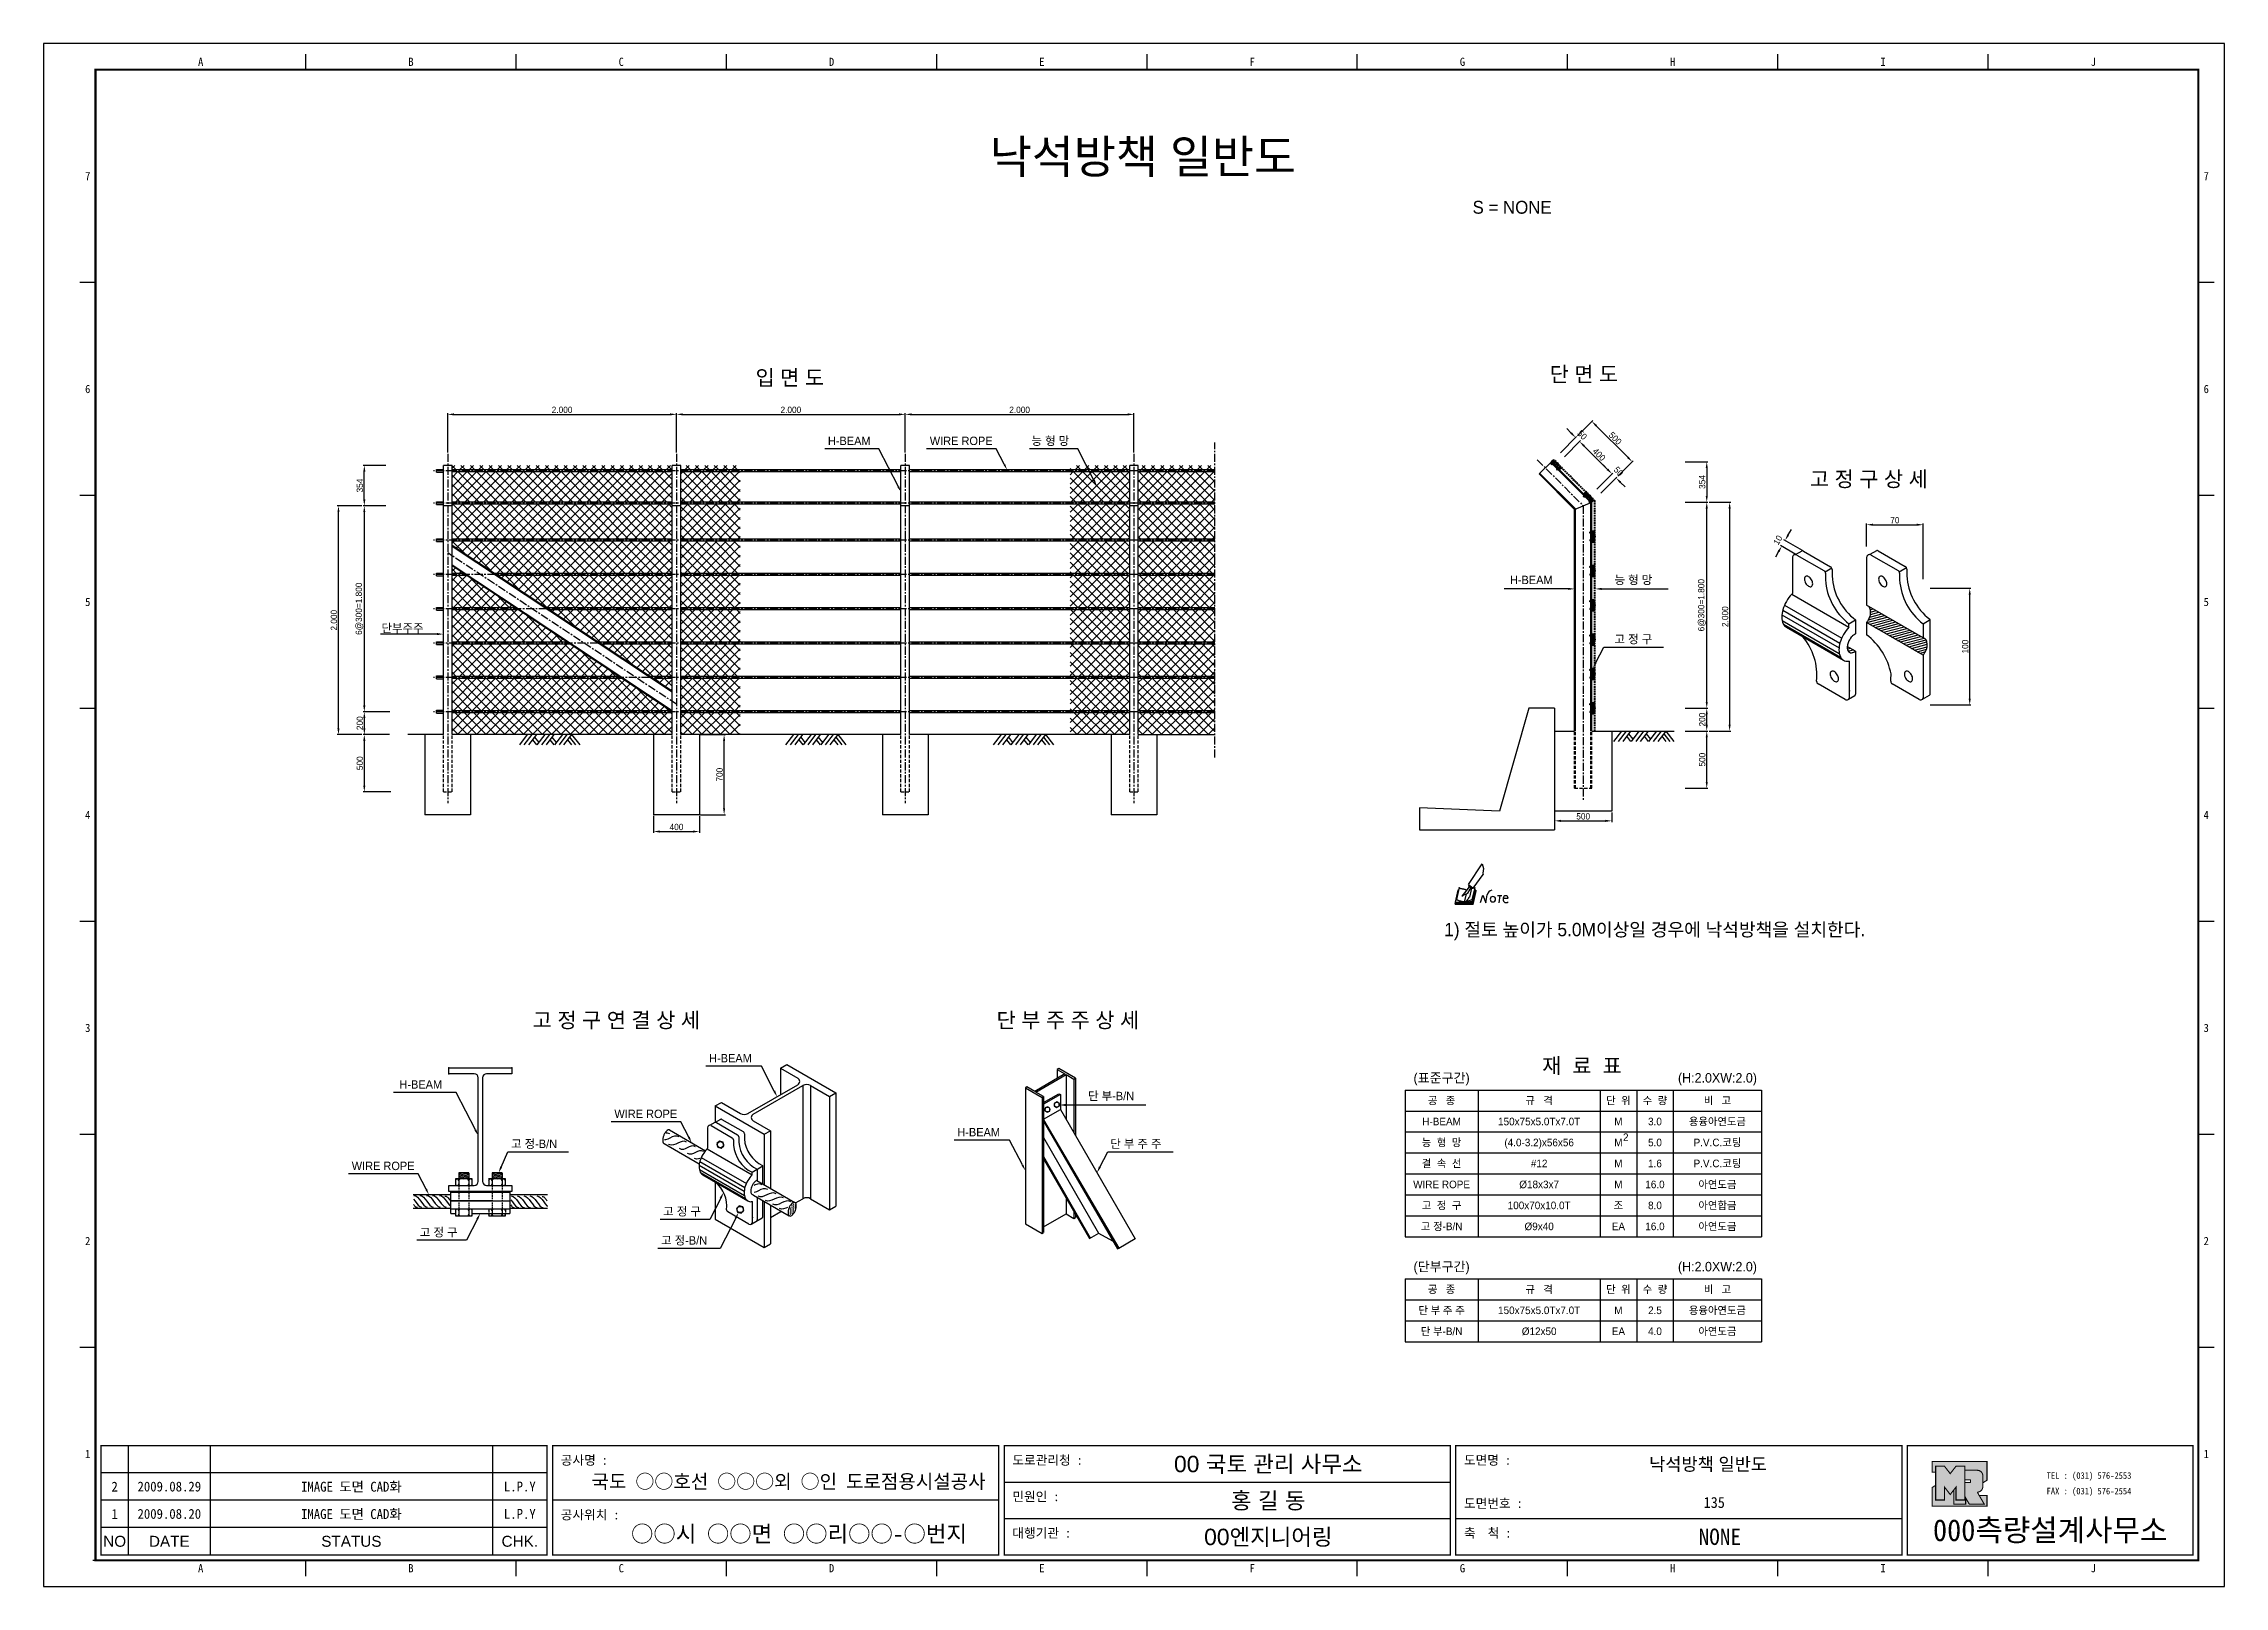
# Model space of a CAD drawing. Header units: millimetres. Extents: x 288 to 1820, y -12 to 598.
# Drawn here: x 958 to 1820, y -12 to 598 of the extents above; entities that cross this region are included whole.
import ezdxf
from ezdxf.enums import TextEntityAlignment as Align

# ---------------------------------------------------------------- set-up
doc = ezdxf.new("R2010")
doc.units = ezdxf.units.MM
doc.header["$LTSCALE"] = 0.2
doc.linetypes.add('CENTER', pattern=[50.8, 31.75, -6.35, 6.35, -6.35])
doc.linetypes.add('HIDDEN', pattern=[9.525, 6.35, -3.175])
for name, color, linetype in [('CC-GSTR-0004', 6, 'Continuous'), ('CZ-DIMT-0002', 7, 'Continuous'), ('CZ-EXST-0002', 1, 'Continuous'), ('CZ-LIN2-0003', 3, 'Continuous'), ('CZ-LINE-0001', 7, 'Continuous'), ('CZ-PATT-0008', 8, 'Continuous'), ('CZ-TEXT-BOX0', 7, 'Continuous'), ('TITLE', 7, 'Continuous')]:
    doc.layers.add(name, color=color, linetype=linetype)
doc.styles.add('견고딕', font='arial.ttf')
doc.styles.add('돋움', font='')
doc.styles.add('돋음체', font='')
doc.styles.get('돋움').set_extended_font_data('Dotum')
doc.styles.get('돋음체').set_extended_font_data('DotumChe')
pattern_1 = [(45, (-242830.708, -1918758.2176), (-1.8550130512, 1.8550130512), []), (135, (-242830.708, -1918758.2176), (-1.8550130512, -1.8550130512), [])]
pattern_2 = [(45, (-242821.7992, -1918758.2176), (-1.8550130512, 1.8550130512), []), (135, (-242821.7992, -1918758.2176), (-1.8550130512, -1.8550130512), [])]

msp = doc.modelspace()

# ---------------------------------------------------------------- texts
at = {"layer": 'CZ-DIMT-0002', "linetype": 'ByBlock', "style": '돋움'}
for s, p in [('H-BEAM', (1268.04, 439.5)), ('WIRE ROPE', (1308.33, 439.5)), ('능 형 망', (1348.56, 439.5)), ('능 형 망', (1579.13, 384.53)), ('H-BEAM', (1537.75, 384.53)), ('단부주주', (1091.49, 365.47)), ('고 정 구', (1579.11, 361.1)), ('H-BEAM', (1221.05, 195.47)), ('H-BEAM', (1098.6, 185.09)), ('단 부-B/N', (1370.93, 180.52)), ('WIRE ROPE', (1183.6, 173.47)), ('고 정-B/N', (1142.73, 161.6)), ('H-BEAM', (1319.22, 166.23)), ('단 부 주 주', (1379.67, 161.64)), ('WIRE ROPE', (1079.73, 152.9)), ('고 정 구', (1202.9, 134.9)), ('고 정 구', (1106.68, 126.63)), ('고 정-B/N', (1202.06, 123.43))]:
    msp.add_text(s, height=3.317, dxfattribs=at).set_placement(p)
at = {"layer": 'CZ-DIMT-0002', "style": '돋움'}
msp.add_text('1) 절토 높이가 5.0M이상일 경우에 낙석방책을 설치한다.', height=5.25, dxfattribs=at).set_placement((1511.74, 245.35))
at = {"layer": 'CZ-DIMT-0002', "linetype": 'ByBlock', "style": '돋움'}
for s, height, p in [('(표준구간)', 3.769, (1510.72, 189.36)), ('(H:2.0XW:2.0)', 3.7692, (1619.81, 189.36)), ('공   종', 3, (1510.72, 180.4)), ('규   격', 3, (1549.3, 180.4)), ('단  위', 3, (1580.64, 180.4)), ('수  량', 3, (1595.1, 180.4)), ('비   고', 3, (1619.81, 180.4)), ('H-BEAM', 3, (1510.72, 172.1)), ('150x75x5.0Tx7.0T', 3, (1549.3, 172.1)), ('M', 3, (1580.64, 172.1)), ('3.0', 3, (1595.1, 172.1)), ('용융아연도금', 3, (1619.81, 172.1)), ('능  형  망', 3, (1510.72, 163.81)), ('(4.0-3.2)x56x56', 3, (1549.3, 163.81)), ('M', 3, (1580.64, 163.81)), ('2', 3, (1583.55, 165.89)), ('5.0', 3, (1595.1, 163.81)), ('P.V.C.코팅', 3, (1619.81, 163.81)), ('결  속  선', 3, (1510.72, 155.52)), ('#12', 3, (1549.3, 155.52)), ('M', 3, (1580.64, 155.52)), ('1.6', 3, (1595.1, 155.52)), ('P.V.C.코팅', 3, (1619.81, 155.52)), ('WIRE ROPE', 3, (1510.72, 147.23)), ('Ø18x3x7', 3, (1549.3, 147.23)), ('M', 3, (1580.64, 147.23)), ('16.0', 3, (1595.1, 147.23)), ('아연도금', 3, (1619.81, 147.23)), ('고  정  구', 3, (1510.72, 138.94)), ('100x70x10.0T', 3, (1549.3, 138.94)), ('조', 3, (1580.64, 138.94)), ('8.0', 3, (1595.1, 138.94)), ('아연합금', 3, (1619.81, 138.94)), ('고 정-B/N', 3, (1510.72, 130.64)), ('Ø9x40', 3, (1549.3, 130.64)), ('EA', 3, (1580.64, 130.64)), ('16.0', 3, (1595.1, 130.64)), ('아연도금', 3, (1619.81, 130.64)), ('(단부구간)', 3.769, (1510.72, 114.73)), ('(H:2.0XW:2.0)', 3.7692, (1619.81, 114.73)), ('공   종', 3, (1510.72, 105.77)), ('규   격', 3, (1549.3, 105.77)), ('단  위', 3, (1580.64, 105.77)), ('수  량', 3, (1595.1, 105.77)), ('비   고', 3, (1619.81, 105.77)), ('단 부 주 주', 3, (1510.72, 97.47)), ('150x75x5.0Tx7.0T', 3, (1549.3, 97.47)), ('M', 3, (1580.64, 97.47)), ('2.5', 3, (1595.1, 97.47)), ('용융아연도금', 3, (1619.81, 97.47)), ('단 부-B/N', 3, (1510.72, 89.18)), ('Ø12x50', 3, (1549.3, 89.18)), ('EA', 3, (1580.64, 89.18)), ('4.0', 3, (1595.1, 89.18)), ('아연도금', 3, (1619.81, 89.18))]:
    msp.add_text(s, height=height, dxfattribs=at).set_placement(p, align=Align.MIDDLE_CENTER)
at = {"layer": 'CZ-LINE-0001', "char_height": 2.5, "attachment_point": 5, "style": '돋움'}
for s, insert in [('\\A1;2.000', (1162.91, 453.41)), ('\\A1;2.000', (1253.38, 453.41)), ('\\A1;2.000', (1343.84, 453.41)), ('\\A1;70', (1689.97, 409.78)), ('\\A1;500', (1566.72, 292.72)), ('\\A1;400', (1208.14, 288.51))]:
    msp.add_mtext(s, dxfattribs=dict(at, insert=insert))
for s, insert, rotation in [('\\A1;50', (1566.31, 443.48), 315), ('\\A1;500', (1579.37, 442.15), 315), ('\\A1;400', (1572.98, 435.75), 315), ('\\A1;354', (1082.92, 423.49), 90), ('\\A1;50', (1580.7, 429.09), 315), ('\\A1;354', (1613.79, 424.9), 90), ('\\A1;10', (1643.68, 401.93), 60), ('\\A1;6@300=1.800', (1082.76, 374.79), 90), ('\\A1;6@300=1.800', (1613.64, 376.2), 90), ('\\A1;2.000', (1072.7, 370.26), 90), ('\\A1;2.000', (1622.84, 371.67), 90), ('\\A1;100', (1717.79, 359.82), 90), ('\\A1;200', (1082.92, 329.55), 90), ('\\A1;200', (1613.8, 330.97), 90), ('\\A1;500', (1082.92, 313.72), 90), ('\\A1;700', (1225.2, 309.2), 90), ('\\A1;500', (1613.8, 315.14), 90)]:
    msp.add_mtext(s, dxfattribs=dict(at, insert=insert, rotation=rotation))
at = {"layer": 'CZ-TEXT-BOX0', "linetype": 'ByBlock', "style": '돋움'}
for s, p in [('입 면 도', (1239.41, 463.12)), ('단 면 도', (1553.44, 464.53)), ('재  료  표', (1550.49, 191.15))]:
    msp.add_text(s, height=6.031, dxfattribs=at).set_placement(p)
for s, height, p in [('고 정 구 상 세', 6.031, (1679.67, 426.07)), ('고 정 구 연 결 상 세', 6.0308, (1184.37, 212.19)), ('단 부 주 주 상 세', 6.0308, (1362.92, 212.19))]:
    msp.add_text(s, height=height, dxfattribs=at).set_placement(p, align=Align.MIDDLE_CENTER)
at = {"layer": 'TITLE', "color": 3, "linetype": 'Continuous', "style": '돋음체'}
for s, p in [('A', (1019.99, 591)), ('B', (1103.15, 591)), ('C', (1186.31, 591)), ('D', (1269.48, 591)), ('E', (1352.64, 591)), ('F', (1435.8, 591)), ('G', (1518.96, 591)), ('H', (1602.12, 591)), ('I', (1685.28, 591)), ('J', (1768.44, 591)), ('7', (975.33, 545.83)), ('7', (1813.1, 545.83)), ('6', (975.33, 461.64)), ('6', (1813.1, 461.64)), ('5', (975.33, 377.46)), ('5', (1813.1, 377.46)), ('4', (975.33, 293.27)), ('4', (1813.1, 293.27)), ('3', (975.33, 209.08)), ('3', (1813.1, 209.08)), ('2', (975.33, 124.89)), ('2', (1813.1, 124.89)), ('1', (975.33, 40.7)), ('1', (1813.1, 40.7)), ('A', (1019.99, -4.48)), ('B', (1103.15, -4.48)), ('C', (1186.31, -4.48)), ('D', (1269.48, -4.48)), ('E', (1352.64, -4.48)), ('F', (1435.8, -4.48)), ('G', (1518.96, -4.48)), ('H', (1602.12, -4.48)), ('I', (1685.28, -4.48)), ('J', (1768.44, -4.48))]:
    msp.add_text(s, height=3.24, dxfattribs=at).set_placement(p, align=Align.MIDDLE)
at = {"layer": 'TITLE', "style": '돋움'}
for height, p in [(13.241, (1392.61, 553.54)), (5.093, (1616.1, 36.66))]:
    msp.add_text('낙석방책 일반도', height=height, dxfattribs=at).set_placement(p, align=Align.MIDDLE_CENTER)
msp.add_text('S = NONE', height=5.093, dxfattribs=at).set_placement((1522.97, 533.49), align=Align.MIDDLE_LEFT)
at = {"layer": 'TITLE', "style": '돋음체'}
for s, p in [('공사명 : ', (1162.4, 36.42)), ('도로관리청 :', (1340.99, 36.42)), ('도면명 :', (1519.58, 36.42)), ('민원인 :', (1340.99, 22.01)), ('공사위치 :', (1162.4, 14.81)), ('도면번호 :', (1519.58, 19.33)), ('대행기관 :', (1340.99, 7.6)), ('축  척 :', (1519.58, 7.6))]:
    msp.add_text(s, height=3.674, dxfattribs=at).set_placement(p)
at = {"layer": 'TITLE', "color": 7, "linetype": 'Continuous'}
for s, height, style, p in [('00 국토 관리 사무소', 6.4842, '견고딕', (1442.18, 36.78)), ('국도 ○○호선 ○○○외 ○인 도로점용시설공사', 5.5, '돋음체', (1252.48, 29.88)), ('홍 길 동', 6.484, '견고딕', (1442.18, 22.37)), ('○○시 ○○면 ○○리○○-○번지', 6.4842, '돋음체', (1256.6, 9.18)), ('00엔지니어링', 6.484, '견고딕', (1442.18, 7.96))]:
    msp.add_text(s, height=height, dxfattribs=dict(at, style=style)).set_placement(p, align=Align.MIDDLE)
at = {"layer": 'TITLE', "color": 1, "linetype": 'Continuous', "style": '돋음체'}
msp.add_text('2', height=3.89, dxfattribs=at).set_placement((985.98, 27.78), align=Align.MIDDLE)
at = {"layer": 'TITLE', "linetype": 'Continuous'}
for s, height, style, p in [('2009.08.29', 3.891, '돋음체', (1007.59, 27.78)), ('L.P.Y', 3.891, '돋음체', (1146.19, 27.78)), ('1', 3.89, '돋음체', (985.98, 16.97)), ('2009.08.20', 3.891, '돋음체', (1007.59, 16.97)), ('L.P.Y', 3.891, '돋음체', (1146.19, 16.97)), ('135', 4.323, '돋음체', (1618.55, 21.48)), ('NONE', 6.484, '돋음체', (1620.76, 7.96)), ('NO', 4.323, '견고딕', (985.98, 6.16)), ('DATE', 4.323, '견고딕', (1007.59, 6.16)), ('STATUS', 4.323, '견고딕', (1079.59, 6.16)), ('CHK.', 4.323, '견고딕', (1146.19, 6.16))]:
    msp.add_text(s, height=height, dxfattribs=dict(at, style=style)).set_placement(p, align=Align.MIDDLE)
at = {"layer": 'TITLE', "style": '돋음체'}
for p in [(1079.59, 27.78), (1079.59, 16.97)]:
    msp.add_text('IMAGE 도면 CAD화', height=3.8905, dxfattribs=at).set_placement(p, align=Align.MIDDLE)
at = {"layer": 'TITLE', "color": 180, "style": '돋음체'}
for s, p in [('TEL : (031) 576-2553', (1749.98, 30.86)), ('FAX : (031) 576-2554', (1749.98, 24.7))]:
    msp.add_text(s, height=2.5937, dxfattribs=at).set_placement(p)
msp.add_text('000측량설계사무소', height=8.646, dxfattribs=at).set_placement((1751.4, 6.23), align=Align.CENTER)

# ---------------------------------------------------------------- blocks, each defined once
blk = doc.blocks.new('*X1')
at = {"color": 0}
for p, q in [((414.7, 117.3), (418.5, 118.4)), ((415.8, 114.5), (422.2, 116.2)), ((419.5, 112.4), (424.3, 113.7))]:
    blk.add_line(p, q, dxfattribs=at)
blk = doc.blocks.new('note')
for p, q in [((0.85, 3.5), (3.53, 7.57)), ((1.8, 2.79), (3.74, 5.46)), ((3.53, 7.57), (3.8, 6.64)), ((3.8, 6.64), (3.69, 5.72)), ((3.69, 5.72), (3.74, 5.46)), ((-1.24, 2.36), (-1.77, 0)), ((-1.77, 0), (1.77, 0)), ((-1.77, 0), (-1.77, -0.3)), ((-1.53, 0.52), (-1.55, 0.54)), ((-1.01, 2.9), (-1.53, 0.52)), ((-1.48, 0.48), (-1.53, 0.52)), ((-1.43, 0.44), (-1.48, 0.48)), ((-1.38, 0.41), (-1.43, 0.44)), ((-1.33, 0.4), (-1.38, 0.41)), ((-1.27, 0.37), (-1.33, 0.4)), ((-1.22, 0.35), (-1.27, 0.37)), ((-1.13, 2.36), (-1.24, 2.36)), ((-1.17, 0.33), (-1.22, 0.35)), ((-1.12, 0.32), (-1.17, 0.33)), ((-1.02, 0.25), (-1.12, 0.32)), ((-0.97, 0.22), (-1.02, 0.25)), ((-1, 2.9), (-1.01, 2.9)), ((-0.98, 2.85), (-1, 2.9)), ((-0.95, 2.8), (-0.98, 2.85)), ((-0.93, 0.21), (-0.97, 0.22)), ((-0.9, 2.75), (-0.95, 2.8)), ((-0.88, 0.19), (-0.93, 0.21)), ((-0.85, 2.72), (-0.9, 2.75)), ((-0.8, 0.18), (-0.88, 0.19)), ((-0.79, 2.69), (-0.85, 2.72)), ((-0.75, 0.17), (-0.8, 0.18)), ((-0.74, 2.68), (-0.79, 2.69)), ((-0.7, 0.16), (-0.75, 0.17)), ((-0.69, 2.65), (-0.74, 2.68)), ((-0.64, 0.15), (-0.7, 0.16)), ((-0.64, 2.65), (-0.69, 2.65)), ((-0.59, 2.63), (-0.64, 2.65)), ((-0.58, 0.14), (-0.64, 0.15)), ((-0.54, 2.62), (-0.59, 2.63)), ((-0.53, 0.13), (-0.58, 0.14)), ((-0.48, 2.61), (-0.54, 2.62)), ((-0.48, 0.12), (-0.53, 0.13)), ((-0.43, 2.61), (-0.48, 2.61)), ((-0.43, 0.11), (-0.48, 0.12)), ((0.75, 2.77), (-0.46, 1.16)), ((0.37, 2.24), (-0.46, 1.16)), ((-0.46, 1.16), (-0.08, 1.47)), ((-0.38, 2.59), (-0.43, 2.61)), ((-0.38, 0.08), (-0.43, 0.11)), ((-0.33, 2.59), (-0.38, 2.59)), ((-0.29, 0.06), (-0.38, 0.08)), ((-0.27, 2.58), (-0.33, 2.59)), ((-0.23, 0.05), (-0.29, 0.06)), ((-0.22, 2.57), (-0.27, 2.58)), ((-0.16, 0.04), (-0.23, 0.05)), ((-0.17, 2.56), (-0.22, 2.57)), ((-0.12, 2.55), (-0.17, 2.56)), ((-0.11, 0.03), (-0.16, 0.04)), ((-0.07, 2.53), (-0.12, 2.55)), ((-0.04, 0.02), (-0.11, 0.03)), ((-0.08, 1.47), (0.72, 1.75)), ((-0.01, 2.51), (-0.07, 2.53)), ((-0.05, -0.3), (-0.05, 0)), ((0, 0), (-0.04, 0.02)), ((0.04, 2.5), (-0.01, 2.51)), ((0.37, 1.63), (0, 0)), ((0, 0), (1.6, 0.53)), ((0, 0), (1.65, 0.18)), ((0, 0.01), (0.06, 0.04)), ((0, -0.3), (0, 0)), ((0.09, 2.48), (0.04, 2.5)), ((0.05, -0.3), (0.05, 0)), ((0.06, 0.04), (0.11, 0.07)), ((0.14, 2.48), (0.09, 2.48)), ((0.11, 0.07), (0.16, 0.09)), ((0.2, 2.47), (0.14, 2.48)), ((0.16, 0.09), (0.21, 0.12)), ((0.26, 2.43), (0.18, 2.46)), ((0.21, 0.12), (0.27, 0.14)), ((0.34, 2.4), (0.26, 2.43)), ((0.27, 0.14), (0.36, 0.19)), ((0.45, 2.37), (0.34, 2.4)), ((0.36, 0.19), (0.41, 0.22)), ((0.41, 0.22), (0.46, 0.27)), ((0.46, 0.27), (0.51, 0.3)), ((0.51, 0.3), (0.56, 0.34)), ((0.56, 0.34), (0.6, 0.4)), ((0.6, 0.4), (0.64, 0.45)), ((0.64, 0.45), (0.67, 0.51)), ((0.67, 0.51), (0.74, 0.58)), ((0.72, 1.75), (1.16, 2.53)), ((0.74, 0.58), (0.79, 0.63)), ((1, 3.1), (0.75, 2.77)), ((0.79, 0.63), (0.83, 0.68)), ((0.83, 0.68), (0.86, 0.73)), ((0.85, 3.5), (1.8, 2.79)), ((1, 3.4), (0.85, 3.21)), ((0.85, 3.21), (1.52, 2.71)), ((0.86, 0.73), (0.89, 0.79)), ((0.89, 0.84), (0.92, 0.89)), ((0.89, 0.79), (0.89, 0.84)), ((0.92, 0.89), (0.96, 0.95)), ((0.96, 0.95), (1.01, 0.97)), ((1.47, 2.74), (1.01, 0.97)), ((1.16, 2.53), (1.37, 2.82)), ((2.13, 2.84), (1.44, 2.63)), ((1.52, 2.71), (1.66, 2.9)), ((1.6, 0.53), (2.13, 2.84)), ((1.65, 0.18), (2.19, 2.48)), ((1.77, 0), (2.3, 2.36)), ((1.77, -0.3), (2.3, 2.07)), ((1.77, -0.38), (2.3, 1.99)), ((1.77, -0.44), (2.3, 1.93)), ((1.77, 0), (1.77, -0.3)), ((2.19, 2.48), (2.04, 2.47)), ((2.3, 2.36), (2.16, 2.36)), ((2.3, 2.36), (2.3, 2.07)), ((3.21, -0.08), (3.68, 1.4)), ((3.68, 1.4), (4.26, -0.14)), ((4.26, -0.14), (4.56, 1.44)), ((6.55, 1.34), (7.46, 1.34)), ((7.01, 1.34), (6.87, -0.11)), ((7.71, 0.77), (7.71, 0.55)), ((7.71, 0.77), (8.67, 0.77)), ((-1.77, -0.3), (1.77, -0.3)), ((-1.77, -0.43), (-1.77, -0.3)), ((-1.77, -0.37), (1.77, -0.37)), ((-1.77, -0.43), (1.77, -0.43))]:
    blk.add_line(p, q)
for centre, major_axis, start_param, end_param in [((0.4, 2.31), (0.0702, 0.0702), 3.283946, 6.425539), ((5.68, 1.23), (-0.806, 0.806), -0.591174, 0.597824), ((5.66, 0.58), (-0.378, 0.378), 3.926991, 10.210176), ((8.3, 0.49), (0.422, 0.422), 2.265602, 4.634911), ((8.19, 0.77), (-0.342, 0.342), 3.926991, 7.068583)]:
    blk.add_ellipse(centre, major_axis=major_axis, ratio=1, start_param=start_param, end_param=end_param)

# ---------------------------------------------------------------- hatches: boundary and pattern name
at = {"layer": 'CZ-PATT-0008', "ltscale": 0.5}
h = msp.add_hatch(dxfattribs=at)
h.set_pattern_fill('ANSI37', color=256, scale=20.987077, style=0)
h.set_pattern_definition(pattern_2)
h.paths.add_polyline_path([(1206.45, 431.48), (1119.38, 431.48), (1119.38, 429.72), (1206.45, 429.72)])
h.paths.add_polyline_path([(1233.38, 431.48), (1209.84, 431.48), (1209.84, 429.72), (1233.38, 429.72)])
h.paths.add_polyline_path([(1233.38, 428.9), (1209.84, 428.9), (1209.84, 416.92), (1233.38, 416.92)])
h.paths.add_polyline_path([(1206.45, 428.9), (1119.38, 428.9), (1119.38, 416.92), (1206.45, 416.92)])
h.paths.add_polyline_path([(1206.45, 416.11), (1119.38, 416.11), (1119.38, 402.33), (1206.45, 402.33)])
h.paths.add_polyline_path([(1233.38, 416.11), (1209.84, 416.11), (1209.84, 402.33), (1233.38, 402.33)])
h.paths.add_polyline_path([(1233.38, 401.52), (1209.84, 401.52), (1209.84, 388.76), (1233.38, 388.76)])
h.paths.add_polyline_path([(1206.45, 401.52), (1119.38, 401.52), (1119.38, 399.84), (1136.12, 388.76), (1206.45, 388.76)])
h.paths.add_polyline_path([(1119.38, 391.7), (1119.38, 388.76), (1123.82, 388.76)], flags=17)
h = msp.add_hatch(dxfattribs=at)
h.set_pattern_fill('ANSI37', color=256, scale=20.987077, style=0)
h.set_pattern_definition(pattern_1)
h.paths.add_polyline_path([(1387.37, 431.48), (1363.83, 431.48), (1363.83, 429.72), (1387.37, 429.72)])
h.paths.add_polyline_path([(1421.07, 431.48), (1390.76, 431.48), (1390.76, 429.72), (1421.07, 429.72)])
h.paths.add_polyline_path([(1421.07, 428.9), (1390.76, 428.9), (1390.76, 416.92), (1421.07, 416.92)])
h.paths.add_polyline_path([(1387.37, 428.9), (1363.83, 428.9), (1363.83, 416.92), (1387.37, 416.92)])
h.paths.add_polyline_path([(1387.37, 416.11), (1363.83, 416.11), (1363.83, 402.33), (1387.37, 402.33)])
h.paths.add_polyline_path([(1421.07, 416.11), (1390.76, 416.11), (1390.76, 402.33), (1421.07, 402.33)])
h = msp.add_hatch(dxfattribs=at)
h.set_pattern_fill('ANSI37', color=256, scale=20.987077, style=0)
h.set_pattern_definition(pattern_1)
h.paths.add_polyline_path([(1387.37, 401.52), (1363.83, 401.52), (1363.83, 388.76), (1387.33, 388.76), (1387.37, 388.8)])
h.paths.add_polyline_path([(1421.07, 401.52), (1390.76, 401.52), (1390.76, 388.76), (1421.07, 388.76)])
h.paths.add_polyline_path([(1421.07, 387.95), (1390.76, 387.95), (1390.76, 375.19), (1421.07, 375.19)])
h.paths.add_polyline_path([(1387.37, 387.89), (1387.32, 387.95), (1363.83, 387.95), (1363.83, 375.19), (1387.37, 375.19)])
h.paths.add_polyline_path([(1387.37, 374.38), (1363.83, 374.38), (1363.83, 361.62), (1387.37, 361.62)])
h.paths.add_polyline_path([(1421.07, 374.38), (1390.76, 374.38), (1390.76, 361.62), (1421.07, 361.62)])
at = {"layer": 'CZ-PATT-0008'}
h = msp.add_hatch(dxfattribs=at)
h.set_pattern_fill('ANSI37', color=256, scale=20.987077, style=0)
h.set_pattern_definition(pattern_2)
h.paths.add_polyline_path([(1206.45, 387.95), (1137.35, 387.95), (1156.62, 375.19), (1206.45, 375.19)])
h.paths.add_polyline_path([(1206.45, 374.38), (1157.85, 374.38), (1177.12, 361.62), (1206.45, 361.62)])
h.paths.add_polyline_path([(1206.45, 360.81), (1178.35, 360.81), (1197.62, 348.05), (1206.45, 348.05)])
h.paths.add_polyline_path([(1206.45, 347.24), (1198.85, 347.24), (1206.45, 342.21)])
h.paths.add_polyline_path([(1186.56, 347.24), (1119.38, 347.24), (1119.38, 334.48), (1205.83, 334.48)])
h.paths.add_polyline_path([(1166.06, 360.81), (1119.38, 360.81), (1119.38, 348.05), (1185.33, 348.05)])
h.paths.add_polyline_path([(1145.55, 374.38), (1119.38, 374.38), (1119.38, 361.62), (1164.83, 361.62)])
h.paths.add_polyline_path([(1125.05, 387.95), (1119.38, 387.95), (1119.38, 375.19), (1144.32, 375.19)])
h.paths.add_polyline_path([(1233.38, 387.95), (1209.84, 387.95), (1209.84, 375.19), (1233.38, 375.19)])
h.paths.add_polyline_path([(1233.38, 374.38), (1209.84, 374.38), (1209.84, 361.62), (1233.38, 361.62)])
h.paths.add_polyline_path([(1233.38, 360.81), (1209.84, 360.81), (1209.84, 348.05), (1233.38, 348.05)])
h.paths.add_polyline_path([(1233.38, 347.24), (1209.84, 347.24), (1209.84, 334.48), (1233.38, 334.48)])
h.paths.add_polyline_path([(1233.38, 333.67), (1209.84, 333.67), (1209.84, 325.03), (1229.51, 325.03, -1), (1230.42, 325.03), (1233.38, 325.03)])
h.paths.add_polyline_path([(1206.45, 333.67), (1119.38, 333.67), (1119.38, 325.03), (1206.45, 325.03)])
at = {"layer": 'CZ-PATT-0008', "ltscale": 0.5}
h = msp.add_hatch(dxfattribs=at)
h.set_pattern_fill('ANSI37', color=256, scale=20.987077, style=0)
h.set_pattern_definition([(45, (-242821.7992, -1918758.2176), (-1.8550130512, 1.8550130512), []), (135, (-242821.7992, -1918758.2176), (-1.8550130512, -1.8550130512), [])])
h.paths.add_polyline_path([(1387.37, 360.81), (1363.83, 360.81), (1363.83, 348.05), (1387.37, 348.05)])
h.paths.add_polyline_path([(1421.07, 360.81), (1390.76, 360.81), (1390.76, 348.05), (1421.07, 348.05)])
h.paths.add_polyline_path([(1421.07, 347.24), (1390.76, 347.24), (1390.76, 334.48), (1421.07, 334.48)])
h.paths.add_polyline_path([(1387.37, 347.24), (1363.83, 347.24), (1363.83, 334.48), (1387.37, 334.48)])
h.paths.add_polyline_path([(1421.07, 333.67), (1390.76, 333.67), (1390.76, 325.03), (1421.07, 325.03)])
h.paths.add_polyline_path([(1387.37, 333.67), (1363.83, 333.67), (1363.83, 325.03), (1387.37, 325.03)])
at = {"layer": 'TITLE', "ltscale": 150}
h = msp.add_hatch(color=8, dxfattribs=at)
edge = h.paths.add_edge_path()
edge.add_line((1726.41, 37.7), (1704.68, 37.7))
edge.add_line((1704.68, 37.7), (1704.68, 33.46))
edge.add_line((1704.68, 33.46), (1706.12, 33.46))
edge.add_line((1706.12, 33.46), (1706.12, 35.85))
edge.add_line((1706.12, 35.85), (1709.57, 35.85))
edge.add_line((1709.57, 35.85), (1711.86, 32.9))
edge.add_line((1711.86, 32.9), (1714.16, 35.85))
edge.add_line((1714.16, 35.85), (1717.61, 35.85))
edge.add_line((1717.61, 35.85), (1717.61, 34.23))
edge.add_line((1717.61, 34.23), (1722.57, 34.23))
edge.add_arc((1722.57, 32.05), 2.18, 0, 90, ccw=False)
edge.add_line((1724.75, 32.05), (1724.75, 29.27))
edge.add_line((1724.75, 29.27), (1726.41, 30.3))
edge.add_line((1726.41, 30.3), (1726.41, 37.7))
h.paths.add_polyline_path([(1713.26, 26.45), (1711.86, 24.65), (1709.57, 27.61), (1709.57, 22.5), (1706.12, 22.5), (1706.12, 28.3), (1704.68, 27.4), (1704.68, 20), (1726.41, 20), (1726.41, 24.24), (1723.36, 24.24), (1725.3, 20.87), (1719.39, 20.87), (1717.96, 23.34), (1717.96, 20.87), (1713.26, 20.87)])
msp.add_hatch(color=5, dxfattribs=at).paths.add_polyline_path([(1717.61, 35.85), (1714.16, 35.85), (1711.86, 32.9), (1709.57, 35.85), (1706.12, 35.85), (1706.12, 22.5), (1709.57, 22.5), (1709.57, 27.61), (1711.86, 24.65), (1714.16, 27.61), (1714.16, 22.5), (1717.61, 22.5)])
h = msp.add_hatch(color=161, dxfattribs=at)
edge = h.paths.add_edge_path()
edge.add_arc((1722.57, 32.05), 2.18, 360, 450)
edge.add_line((1722.57, 34.23), (1717.61, 34.23))
edge.add_line((1717.61, 34.23), (1717.61, 30.46))
edge.add_line((1717.61, 30.46), (1719.64, 30.46))
edge.add_arc((1719.64, 30.23), 0.23, 0, 90, ccw=False)
edge.add_line((1719.87, 30.23), (1719.87, 29.59))
edge.add_arc((1719.64, 29.59), 0.23, 270, 360, ccw=False)
edge.add_line((1719.64, 29.36), (1717.61, 29.36))
edge.add_line((1717.61, 29.36), (1717.61, 22.5))
edge.add_line((1717.61, 22.5), (1714.16, 22.5))
edge.add_line((1714.16, 22.5), (1714.16, 27.61))
edge.add_line((1714.16, 27.61), (1713.26, 26.45))
edge.add_line((1713.26, 26.45), (1713.26, 20.87))
edge.add_line((1713.26, 20.87), (1717.96, 20.87))
edge.add_line((1717.96, 20.87), (1717.96, 23.34))
edge.add_line((1717.96, 23.34), (1719.39, 20.87))
edge.add_line((1719.39, 20.87), (1725.3, 20.87))
edge.add_line((1725.3, 20.87), (1722.57, 25.59))
edge.add_arc((1722.57, 27.77), 2.18, 270, 360)
edge.add_line((1724.75, 27.77), (1724.75, 32.05))

# ---------------------------------------------------------------- linework, layer by layer
at = {"layer": 'CC-GSTR-0004', "color": 6}
for p, q in [((1650.66, 396.21), (1653.27, 397.71)), ((1653.87, 397.55), (1664.52, 391.41)), ((1680.21, 396.33), (1682.82, 397.84)), ((1683.42, 397.68), (1694.07, 391.53)), ((1649.45, 395), (1649.45, 380.83)), ((1651.26, 396.04), (1661.91, 389.9)), ((1662.37, 389.41), (1664.98, 390.92)), ((1662.51, 388.85), (1662.51, 386.2)), ((1665.12, 390.36), (1665.12, 387.71)), ((1678.79, 395), (1678.79, 376.23)), ((1680.6, 396.04), (1691.24, 389.9)), ((1691.71, 389.41), (1694.53, 391.05)), ((1691.84, 388.85), (1691.84, 386.2)), ((1694.67, 390.49), (1694.67, 387.83)), ((1649.19, 380.57), (1671.82, 367.51)), ((1645.26, 372.38), (1667.88, 359.32)), ((1645.6, 374.26), (1668.22, 361.2)), ((1646.32, 376.26), (1668.95, 363.2)), ((1701.15, 363.32), (1678.79, 376.23)), ((1678.86, 369.33), (1686.98, 371.5)), ((1679.54, 370.44), (1685.88, 372.14)), ((1679.97, 368.69), (1688.09, 370.86)), ((1679.98, 375.24), (1680.34, 375.34)), ((1680.04, 371.51), (1684.77, 372.78)), ((1680.24, 374.38), (1681.44, 374.7)), ((1680.32, 372.53), (1683.66, 373.42)), ((1680.39, 373.48), (1682.55, 374.06)), ((1645.38, 370.15), (1668, 357.09)), ((1645.88, 368.74), (1668.5, 355.68)), ((1647.1, 367.48), (1669.72, 354.42)), ((1671.82, 368.86), (1674.43, 370.36)), ((1671.82, 367.51), (1671.82, 368.86)), ((1674.43, 370.36), (1674.43, 364.83)), ((1701.15, 356.46), (1678.79, 369.37)), ((1678.79, 369.37), (1678.79, 364.53)), ((1681.08, 368.05), (1689.2, 370.22)), ((1682.18, 367.41), (1690.31, 369.58)), ((1683.29, 366.77), (1691.42, 368.94)), ((1684.4, 366.13), (1692.52, 368.3)), ((1685.51, 365.49), (1693.63, 367.66)), ((1686.62, 364.85), (1694.74, 367.02)), ((1687.72, 364.21), (1695.85, 366.39)), ((1688.83, 363.57), (1696.95, 365.75)), ((1689.94, 362.93), (1698.06, 365.11)), ((1691.05, 362.29), (1699.17, 364.47)), ((1692.15, 361.65), (1700.28, 363.83)), ((1693.26, 361.01), (1701.49, 363.22)), ((1694.37, 360.37), (1702.34, 362.51)), ((1701.15, 368.86), (1703.98, 370.49)), ((1701.15, 368.86), (1701.15, 363.32)), ((1703.98, 341.15), (1703.98, 370.19)), ((1674.43, 357.96), (1671.15, 359.86)), ((1671.2, 358.85), (1672.35, 359.16)), ((1672.08, 339.98), (1672.08, 354.13)), ((1674.43, 357.96), (1674.43, 341.03)), ((1695.48, 359.73), (1702.63, 361.65)), ((1696.59, 359.09), (1702.74, 360.74)), ((1697.69, 358.45), (1702.71, 359.8)), ((1698.8, 357.81), (1702.47, 358.79)), ((1699.91, 357.17), (1702.01, 357.73)), ((1701.02, 356.53), (1701.27, 356.6)), ((1701.15, 356.46), (1701.15, 339.52)), ((1670.27, 338.94), (1659.62, 345.09)), ((1699.6, 338.94), (1688.95, 345.09)), ((1671.68, 339.09), (1674.13, 340.5)), ((1700.85, 339), (1703.67, 340.63)), ((1223.6, 171.89), (1225.66, 173.07)), ((1226.13, 172.95), (1234.52, 168.11)), ((1220.43, 169.65), (1220.43, 161.51)), ((1221.38, 170.6), (1223.43, 171.79)), ((1221.85, 170.47), (1230.23, 165.63)), ((1223.91, 171.66), (1232.29, 166.82)), ((1230.71, 164.81), (1230.71, 162.72)), ((1232.77, 166), (1232.77, 163.91)), ((1234.99, 167.28), (1234.99, 165.2)), ((1217.39, 156.34), (1235.21, 146.05)), ((1217.96, 157.91), (1235.78, 147.63)), ((1220.22, 161.3), (1238.04, 151.02)), ((1217.13, 154.85), (1234.94, 144.57)), ((1217.22, 153.1), (1235.03, 142.81)), ((1217.61, 151.99), (1235.42, 141.7)), ((1218.58, 150.99), (1236.39, 140.71)), ((1238.04, 152.08), (1242.32, 154.55)), ((1238.04, 151.02), (1238.04, 152.08)), ((1240.09, 153.27), (1240.09, 148.91)), ((1242.32, 147.43), (1242.32, 154.32)), ((1118.94, 144.12), (1142.22, 144.12)), ((1118.94, 140.79), (1118.94, 144.12)), ((1118.94, 140.79), (1135.14, 140.79)), ((1135.14, 140.79), (1118.94, 140.79)), ((1118.94, 137.47), (1118.94, 140.79)), ((1135.14, 140.79), (1142.22, 140.79)), ((1142.22, 144.12), (1142.22, 140.79)), ((1142.22, 140.79), (1142.22, 135.8)), ((1238.24, 132.36), (1238.24, 140.48)), ((1238.48, 143.07), (1238.67, 142.96)), ((1240.09, 142.14), (1240.09, 133.18)), ((1242.32, 134.46), (1242.32, 140.85)), ((1118.94, 135.8), (1118.94, 137.47)), ((1120.74, 137.47), (1118.94, 137.47)), ((1118.94, 135.8), (1120.71, 135.8)), ((1142.22, 137.47), (1127.19, 137.47)), ((1127.36, 135.8), (1142.22, 135.8)), ((1236.82, 131.54), (1228.43, 136.37)), ((1237.93, 131.66), (1242.08, 134.05))]:
    msp.add_line(p, q, dxfattribs=at)
for points in [[(1649.45, 380.83, 0.009173), (1649.19, 380.57, 0.058752), (1647.06, 377.71, 0.058752)], [(1647.06, 377.71, 0.058752), (1645.65, 374.43, 0.072341), (1645.23, 371.55, 0.106617), (1645.8, 368.89, 0.156851), (1647.06, 367.5, 0.004252), (1647.1, 367.48, 0.022182)], [(1678.79, 369.37, 0.043751), (1679.52, 370.41, 0.058752), (1680.19, 371.98, 0.072341), (1680.39, 373.36, 0.070754), (1680.27, 374.22, 0.156851)], [(1669.68, 364.65, 0.058752), (1668.27, 361.36, 0.072341), (1667.85, 358.49, 0.106617), (1668.42, 355.83, 0.156851), (1669.68, 354.44, 0.156851), (1671.51, 354.05, 0.022182), (1672.08, 354.13, 0.072341)], [(1671.82, 367.51, 0.058752), (1669.68, 364.65, 0.043982)], [(1674.43, 364.83, 0.027724), (1674.12, 364.68, 0.072341), (1673.03, 363.82, 0.058752), (1672.01, 362.45, 0.058752)], [(1701.15, 356.46, 0.043751), (1701.88, 357.5, 0.058752), (1702.56, 359.07, 0.072341), (1702.76, 360.45, 0.070754), (1702.63, 361.31, 0.156851)], [(1218.54, 159.05, 0.058752), (1217.43, 156.46, 0.072341), (1217.1, 154.2, 0.106617), (1217.55, 152.11, 0.156851), (1218.54, 151.01, 0.004252), (1218.58, 150.99, 0.022182)], [(1220.43, 161.51, 0.009173), (1220.22, 161.3, 0.058752), (1218.54, 159.05, 0.058752)], [(1236.35, 148.76, 0.058752), (1235.24, 146.18, 0.072341), (1234.91, 143.91, 0.106617), (1235.36, 141.82, 0.156851), (1236.35, 140.73, 0.156851), (1237.79, 140.42, 0.022182), (1238.24, 140.48, 0.072341)], [(1238.04, 151.02, 0.058752), (1236.35, 148.76, 0.043982)], [(1240.09, 148.91, 0.027724), (1239.85, 148.79, 0.072341), (1238.99, 148.11, 0.058752), (1238.19, 147.03, 0.058752)]]:
    msp.add_lwpolyline(points, format="xyb", dxfattribs=at)
for points in [[(1654.68, 384.93, 0.058752), (1655.24, 384.18, 0.072341), (1655.84, 383.71, 0.106617), (1656.51, 383.49, 0.156851), (1656.99, 383.59, 0.156851), (1657.32, 383.96, 0.106617), (1657.47, 384.65, 0.072341), (1657.36, 385.4, 0.058752), (1656.99, 386.26, 0.058752), (1656.43, 387, 0.072341), (1655.84, 387.47, 0.106617), (1655.16, 387.69, 0.156851), (1654.68, 387.59, 0.156851), (1654.35, 387.23, 0.106617), (1654.21, 386.53, 0.072341), (1654.31, 385.78, 0.058752)], [(1684.02, 384.93, 0.058752), (1684.57, 384.18, 0.072341), (1685.17, 383.71, 0.106617), (1685.84, 383.49, 0.156851), (1686.32, 383.59, 0.156851), (1686.65, 383.96, 0.106617), (1686.8, 384.65, 0.072341), (1686.69, 385.4, 0.058752), (1686.32, 386.26, 0.058752), (1685.76, 387, 0.072341), (1685.17, 387.47, 0.106617), (1684.49, 387.69, 0.156851), (1684.02, 387.59, 0.156851), (1683.69, 387.23, 0.106617), (1683.54, 386.53, 0.072341), (1683.65, 385.78, 0.058752)], [(1664.87, 347.38, 0.058752), (1665.42, 346.64, 0.072341), (1666.02, 346.17, 0.106617), (1666.7, 345.95, 0.156851), (1667.17, 346.05, 0.156851), (1667.5, 346.41, 0.106617), (1667.65, 347.11, 0.072341), (1667.54, 347.86, 0.058752), (1667.17, 348.72, 0.058752), (1666.62, 349.46, 0.072341), (1666.02, 349.93, 0.106617), (1665.34, 350.15, 0.156851), (1664.87, 350.05, 0.156851), (1664.54, 349.68, 0.106617), (1664.39, 348.99, 0.072341), (1664.5, 348.24, 0.058752)], [(1694.2, 347.38, 0.058752), (1694.76, 346.64, 0.072341), (1695.35, 346.17, 0.106617), (1696.03, 345.95, 0.156851), (1696.51, 346.05, 0.156851), (1696.83, 346.41, 0.106617), (1696.98, 347.11, 0.072341), (1696.88, 347.86, 0.058752), (1696.51, 348.72, 0.058752), (1695.95, 349.46, 0.072341), (1695.35, 349.93, 0.106617), (1694.68, 350.15, 0.156851), (1694.2, 350.05, 0.156851), (1693.87, 349.68, 0.106617), (1693.72, 348.99, 0.072341), (1693.83, 348.24, 0.058752)]]:
    msp.add_lwpolyline(points, format="xyb", close=True, dxfattribs=at)
for centre, radius, start, end in [((1653.27, 396.51), 1.21, 60, 90), ((1682.82, 396.63), 1.21, 60, 90), ((1650.66, 395), 1.21, 60, 180), ((1661.31, 388.85), 1.21, 0, 60), ((1663.92, 390.36), 1.21, 0, 60), ((1679.99, 395), 1.21, 60, 180), ((1679.99, 395), 1.21, 60, 90), ((1690.64, 388.85), 1.21, 0, 60), ((1693.46, 390.49), 1.21, 0, 60), ((1686.13, 387.7), 23.66, 183.63153, 232.78523), ((1688.74, 389.21), 23.66, 183.63153, 232.78523), ((1715.46, 387.7), 23.66, 183.63153, 232.78523), ((1718.29, 389.33), 23.66, 183.63153, 232.07528), ((1675.06, 373.27), 5.3, 10.26994, 26.69914), ((1635.47, 348.5), 23.66, 354.39536, 40.10903), ((1678.33, 358.8), 7.3, 150, 163.44948), ((1662.78, 343.78), 26.21, 11.52058, 52.34837), ((1700.75, 361.48), 1.89, 354.85537, 77.8863), ((1703.37, 370.19), 0.603, 0, 52.07528), ((1675.96, 359.5), 4.83, 163.44948, 180), ((1674.22, 359.5), 3.08, 180, 204.34287), ((1672.74, 358.83), 1.46, 204.34287, 240), ((1672.74, 358.83), 1.46, 240, 275.65713), ((1672.58, 360.44), 3.08, 275.65713, 306.62438), ((1660.22, 346.13), 1.21, 180, 240), ((1649.78, 349.01), 38.68, 355.72543, 0), ((1689.56, 346.13), 1.21, 180, 240), ((1670.87, 339.98), 1.21, 240, 0), ((1673.82, 341.03), 0.603, 300, 0), ((1700.2, 339.98), 1.21, 240, 312.42409), ((1700.55, 339.52), 0.603, 300, 0), ((1703.37, 341.15), 0.603, 300, 0), ((1225.66, 172.12), 0.95, 60, 90), ((1221.38, 169.65), 0.95, 60, 180), ((1223.43, 170.84), 0.95, 60, 90), ((1229.76, 164.81), 0.95, 0, 60), ((1231.82, 166), 0.95, 0, 60), ((1245.92, 165.12), 13.21, 185.25428, 243.82649), ((1234.04, 167.28), 0.95, 0, 60), ((1248.05, 166.4), 13.12, 185.25566, 243.18527), ((1243.86, 163.93), 13.21, 185.25428, 243.82649), ((1215.75, 138.65), 12.29, 353.41666, 49.90643), ((1243.17, 144.16), 5.75, 150, 163.44948), ((1241.84, 154.32), 0.475, 0, 52.07528), ((1241.3, 144.71), 3.8, 163.44948, 180), ((1239.93, 144.71), 2.43, 180, 187.07328), ((1239.93, 144.71), 2.43, 187.62841, 204.34287), ((1238.76, 144.18), 1.15, 204.34287, 240), ((1238.76, 144.18), 1.15, 240, 255.95475), ((1228.91, 137.2), 0.95, 180, 240), ((1237.29, 132.36), 0.95, 240, 0), ((1239.62, 133.18), 0.475, 300, 0), ((1241.84, 134.46), 0.475, 300, 0)]:
    msp.add_arc(centre, radius, start, end, dxfattribs=at)
msp.add_point((1672.08, 342.3), dxfattribs=at)
at = {"layer": 'CC-GSTR-0004'}
msp.add_point((1238.24, 134.18), dxfattribs=at)
at = {"layer": 'CZ-EXST-0002'}
for p, q in [((1113.25, 429.88), (1115.99, 429.88)), ((1113.25, 428.74), (1113.25, 429.88)), ((1113.25, 428.74), (1115.99, 428.74)), ((1206.45, 429.72), (1119.38, 429.72)), ((1206.45, 428.9), (1119.38, 428.9)), ((1296.91, 429.72), (1209.84, 429.72)), ((1296.91, 428.9), (1209.84, 428.9)), ((1387.37, 429.72), (1300.3, 429.72)), ((1387.37, 428.9), (1300.3, 428.9)), ((1421.07, 429.72), (1390.76, 429.72)), ((1421.07, 428.9), (1390.76, 428.9)), ((1113.25, 417.08), (1115.99, 417.08)), ((1113.25, 415.95), (1113.25, 417.08)), ((1113.25, 415.95), (1115.99, 415.95)), ((1206.45, 416.92), (1119.38, 416.92)), ((1206.45, 416.11), (1119.38, 416.11)), ((1296.91, 416.92), (1209.84, 416.92)), ((1296.91, 416.11), (1209.84, 416.11)), ((1387.37, 416.92), (1300.3, 416.92)), ((1387.37, 416.11), (1300.3, 416.11)), ((1421.07, 416.92), (1390.76, 416.92)), ((1421.07, 416.11), (1390.76, 416.11)), ((1113.25, 401.36), (1113.25, 402.49)), ((1113.25, 402.49), (1115.99, 402.49)), ((1113.25, 401.36), (1115.99, 401.36)), ((1206.45, 402.33), (1119.38, 402.33)), ((1206.45, 401.52), (1119.38, 401.52)), ((1296.91, 402.33), (1209.84, 402.33)), ((1296.91, 401.52), (1209.84, 401.52)), ((1387.37, 402.33), (1300.3, 402.33)), ((1387.37, 401.52), (1300.3, 401.52)), ((1421.07, 402.33), (1390.76, 402.33)), ((1421.07, 401.52), (1390.76, 401.52)), ((1113.25, 388.92), (1115.99, 388.92)), ((1113.25, 387.79), (1113.25, 388.92)), ((1123.82, 388.76), (1119.38, 388.76)), ((1206.45, 388.76), (1136.12, 388.76)), ((1296.91, 388.76), (1209.84, 388.76)), ((1387.37, 388.76), (1300.3, 388.76)), ((1421.07, 388.76), (1390.76, 388.76)), ((1113.25, 387.79), (1115.99, 387.79)), ((1125.05, 387.95), (1119.38, 387.95)), ((1206.45, 387.95), (1137.35, 387.95)), ((1296.91, 387.95), (1209.84, 387.95)), ((1387.37, 387.95), (1300.3, 387.95)), ((1421.07, 387.95), (1390.76, 387.95)), ((1113.25, 375.35), (1115.99, 375.35)), ((1113.25, 374.22), (1113.25, 375.35)), ((1113.25, 374.22), (1115.99, 374.22)), ((1144.32, 375.19), (1119.38, 375.19)), ((1145.55, 374.38), (1119.38, 374.38)), ((1206.45, 375.19), (1156.62, 375.19)), ((1206.45, 374.38), (1157.85, 374.38)), ((1296.91, 375.19), (1209.84, 375.19)), ((1296.91, 374.38), (1209.84, 374.38)), ((1387.37, 375.19), (1300.3, 375.19)), ((1387.37, 374.38), (1300.3, 374.38)), ((1421.07, 375.19), (1390.76, 375.19)), ((1421.07, 374.38), (1390.76, 374.38)), ((1113.25, 361.78), (1115.99, 361.78)), ((1113.25, 360.65), (1113.25, 361.78)), ((1113.25, 360.65), (1115.99, 360.65)), ((1164.83, 361.62), (1119.38, 361.62)), ((1166.06, 360.81), (1119.38, 360.81)), ((1206.45, 361.62), (1177.12, 361.62)), ((1206.45, 360.81), (1178.35, 360.81)), ((1296.91, 361.62), (1209.84, 361.62)), ((1296.91, 360.81), (1209.84, 360.81)), ((1387.37, 361.62), (1300.3, 361.62)), ((1387.37, 360.81), (1300.3, 360.81)), ((1421.07, 361.62), (1390.76, 361.62)), ((1421.07, 360.81), (1390.76, 360.81)), ((1113.25, 348.21), (1115.99, 348.21)), ((1113.25, 347.08), (1113.25, 348.21)), ((1113.25, 347.08), (1115.99, 347.08)), ((1185.33, 348.05), (1119.38, 348.05)), ((1186.56, 347.24), (1119.38, 347.24)), ((1206.45, 348.05), (1197.62, 348.05)), ((1206.45, 347.24), (1198.85, 347.24)), ((1296.91, 348.05), (1209.84, 348.05)), ((1296.91, 347.24), (1209.84, 347.24)), ((1387.37, 348.05), (1300.3, 348.05)), ((1387.37, 347.24), (1300.3, 347.24)), ((1421.07, 348.05), (1390.76, 348.05)), ((1421.07, 347.24), (1390.76, 347.24)), ((1113.25, 334.64), (1115.99, 334.64)), ((1113.25, 333.51), (1113.25, 334.64)), ((1113.25, 333.51), (1115.99, 333.51)), ((1205.83, 334.48), (1119.38, 334.48)), ((1206.45, 333.67), (1119.38, 333.67)), ((1296.91, 334.48), (1209.84, 334.48)), ((1296.91, 333.67), (1209.84, 333.67)), ((1387.37, 334.48), (1300.3, 334.48)), ((1387.37, 333.67), (1300.3, 333.67)), ((1421.07, 334.48), (1390.76, 334.48)), ((1421.07, 333.67), (1390.76, 333.67))]:
    msp.add_line(p, q, dxfattribs=at)
at = {"layer": 'CZ-EXST-0002', "linetype": 'Continuous'}
for p, q in [((1120.71, 149.34), (1120.71, 146.88)), ((1127.26, 149.44), (1120.81, 149.44)), ((1120.81, 146.78), (1127.26, 146.78)), ((1122.04, 151.72), (1122.04, 146.78)), ((1126.03, 150.34), (1122.04, 151.56)), ((1126.03, 149.9), (1122.04, 151.01)), ((1122.04, 150.51), (1125.84, 149.44)), ((1122.04, 149.94), (1124.12, 149.44)), ((1125.93, 151.82), (1122.14, 151.82)), ((1126.03, 150.96), (1123.1, 151.82)), ((1126.03, 151.44), (1124.64, 151.82)), ((1126.03, 151.72), (1126.03, 146.78)), ((1127.36, 146.88), (1127.36, 149.34)), ((1133.88, 149.34), (1133.88, 146.88)), ((1140.42, 149.44), (1133.97, 149.44)), ((1133.97, 146.78), (1140.42, 146.78)), ((1135.21, 151.72), (1135.21, 146.78)), ((1139.19, 150.34), (1135.21, 151.56)), ((1139.19, 149.9), (1135.21, 151.01)), ((1135.21, 150.51), (1139, 149.44)), ((1135.21, 149.94), (1137.29, 149.44)), ((1139.1, 151.82), (1135.3, 151.82)), ((1139.19, 150.96), (1136.27, 151.82)), ((1139.19, 151.44), (1137.81, 151.82)), ((1139.19, 151.72), (1139.19, 146.78)), ((1140.52, 146.88), (1140.52, 149.34)), ((1120.71, 137.37), (1120.71, 134.91)), ((1127.26, 137.47), (1120.81, 137.47)), ((1120.81, 134.81), (1127.26, 134.81)), ((1122.04, 137.47), (1122.04, 134.81)), ((1126.03, 137.47), (1126.03, 134.81)), ((1127.36, 134.91), (1127.36, 137.37)), ((1133.88, 135.8), (1133.88, 134.91)), ((1133.97, 134.81), (1140.42, 134.81)), ((1135.21, 137.47), (1135.21, 134.81)), ((1139.19, 137.47), (1139.19, 134.81)), ((1140.52, 134.91), (1140.52, 135.8))]:
    msp.add_line(p, q, dxfattribs=at)
at = {"layer": 'CZ-EXST-0002', "linetype": 'HIDDEN', "ltscale": 0.5}
for p, q in [((1122.04, 146.78), (1122.04, 137.47)), ((1126.03, 146.78), (1126.03, 137.47)), ((1135.21, 146.78), (1135.21, 137.47)), ((1139.19, 146.78), (1139.19, 137.47))]:
    msp.add_line(p, q, dxfattribs=at)
at = {"layer": 'CZ-EXST-0002', "linetype": 'HIDDEN'}
for p, q in [((1133.88, 137.37), (1133.88, 135.8)), ((1140.42, 137.47), (1133.97, 137.47)), ((1140.52, 137.37), (1140.52, 135.8))]:
    msp.add_line(p, q, dxfattribs=at)
at = {"layer": 'CZ-EXST-0002'}
for points in [[(1354.89, 177.96), (1353.9, 177.46), (1353.84, 176.36), (1354.76, 175.74), (1355.75, 176.24), (1355.82, 177.35)], [(1358.62, 179.85), (1357.63, 179.35), (1357.57, 178.25), (1358.49, 177.64), (1359.48, 178.13), (1359.55, 179.24)], [(1226.92, 162.55), (1226.56, 163.97), (1225.15, 164.38), (1224.1, 163.36), (1224.45, 161.94), (1225.86, 161.53)], [(1234.75, 136.92), (1234.4, 138.34), (1232.99, 138.75), (1231.93, 137.73), (1232.28, 136.3), (1233.69, 135.9)]]:
    msp.add_lwpolyline(points, close=True, dxfattribs=at)
for centre, radius in [((1354.83, 176.85), 0.96), ((1358.56, 178.74), 0.96), ((1225.51, 162.95), 1.22), ((1233.34, 137.32), 1.22)]:
    msp.add_circle(centre, radius, dxfattribs=at)
at = {"layer": 'CZ-EXST-0002', "linetype": 'Continuous'}
for centre, radius, start, end in [((1120.81, 149.34), 0.0997, 90, 180), ((1121.37, 148.77), 0.665, 0, 180), ((1121.37, 147.44), 0.665, 180, 0), ((1120.81, 146.88), 0.0997, 180, 270), ((1122.14, 151.72), 0.0997, 90, 180), ((1122.7, 148.77), 0.665, 90, 180), ((1122.7, 147.44), 0.665, 180, 270), ((1125.36, 148.77), 0.665, 0, 90), ((1125.36, 147.44), 0.665, 270, 0), ((1125.93, 151.72), 0.0997, 0, 90), ((1126.69, 148.77), 0.665, 0, 180), ((1126.69, 147.44), 0.665, 180, 0), ((1127.26, 149.34), 0.0997, 0, 90), ((1127.26, 146.88), 0.0997, 270, 0), ((1133.97, 149.34), 0.0997, 90, 180), ((1134.54, 148.77), 0.665, 0, 180), ((1134.54, 147.44), 0.665, 180, 0), ((1133.97, 146.88), 0.0997, 180, 270), ((1135.3, 151.72), 0.0997, 90, 180), ((1135.87, 148.77), 0.665, 90, 180), ((1135.87, 147.44), 0.665, 180, 270), ((1138.53, 148.77), 0.665, 0, 90), ((1138.53, 147.44), 0.665, 270, 0), ((1139.1, 151.72), 0.0997, 0, 90), ((1139.86, 148.77), 0.665, 0, 180), ((1139.86, 147.44), 0.665, 180, 0), ((1140.42, 149.34), 0.0997, 0, 90), ((1140.42, 146.88), 0.0997, 270, 0), ((1120.81, 137.37), 0.0997, 90, 180), ((1121.37, 136.8), 0.665, 0, 180), ((1121.37, 135.47), 0.665, 180, 0), ((1120.81, 134.91), 0.0997, 180, 270), ((1122.7, 136.8), 0.665, 90, 180), ((1122.7, 135.47), 0.665, 180, 270), ((1125.36, 136.8), 0.665, 0, 90), ((1125.36, 135.47), 0.665, 270, 0), ((1126.69, 136.8), 0.665, 0, 180), ((1126.69, 135.47), 0.665, 180, 0), ((1127.26, 137.37), 0.0997, 0, 90), ((1127.26, 134.91), 0.0997, 270, 0), ((1134.54, 135.47), 0.665, 180, 0), ((1133.97, 134.91), 0.0997, 180, 270), ((1135.87, 135.47), 0.665, 180, 270), ((1138.53, 135.47), 0.665, 270, 0), ((1139.86, 135.47), 0.665, 180, 0), ((1140.42, 134.91), 0.0997, 270, 0)]:
    msp.add_arc(centre, radius, start, end, dxfattribs=at)
at = {"layer": 'CZ-EXST-0002', "linetype": 'HIDDEN'}
for centre, radius, start, end in [((1133.97, 137.37), 0.0997, 90, 180), ((1134.54, 136.8), 0.665, 0, 180), ((1135.87, 136.8), 0.665, 90, 180), ((1138.53, 136.8), 0.665, 0, 90), ((1139.86, 136.8), 0.665, 0, 180), ((1140.42, 137.37), 0.0997, 0, 90)]:
    msp.add_arc(centre, radius, start, end, dxfattribs=at)
at = {"layer": 'CZ-EXST-0002', "linetype": 'Continuous'}
msp.add_point((1140.5, 137.44), dxfattribs=at)
at = {"layer": 'CZ-LIN2-0003'}
for p, q in [((1115.99, 325.03), (1115.99, 431.48)), ((1119.38, 431.48), (1115.99, 431.48)), ((1119.38, 325.03), (1119.38, 431.48)), ((1206.45, 325.03), (1206.45, 431.48)), ((1209.84, 431.48), (1206.45, 431.48)), ((1209.84, 325.03), (1209.84, 431.48)), ((1296.91, 325.03), (1296.91, 431.48)), ((1300.3, 431.48), (1296.91, 431.48)), ((1300.3, 325.03), (1300.3, 431.48)), ((1387.37, 325.03), (1387.37, 431.48)), ((1390.76, 431.48), (1387.37, 431.48)), ((1390.76, 325.03), (1390.76, 431.48)), ((1549.33, 428.1), (1554.12, 432.9)), ((1569.8, 416.77), (1553.9, 432.67)), ((1570.12, 416.9), (1554.12, 432.9)), ((1563.33, 414.09), (1549.33, 428.1)), ((1563.65, 414.23), (1549.55, 428.32)), ((1119.38, 415.49), (1115.99, 415.49)), ((1209.84, 415.49), (1206.45, 415.49)), ((1300.3, 415.49), (1296.91, 415.49)), ((1390.76, 415.49), (1387.37, 415.49)), ((1563.33, 414.09), (1570.12, 416.9)), ((1563.33, 326.44), (1563.33, 414.09)), ((1563.65, 326.44), (1563.65, 414.23)), ((1569.8, 326.44), (1569.8, 416.77)), ((1570.12, 326.44), (1570.12, 416.9)), ((1206.45, 342.21), (1119.38, 399.84)), ((1206.45, 341.83), (1119.38, 399.46)), ((1206.45, 334.46), (1119.38, 392.08)), ((1206.45, 334.08), (1119.38, 391.7)), ((1545.18, 335.49), (1533.62, 294.81)), ((1555.42, 335.49), (1545.18, 335.49)), ((1555.42, 335.49), (1555.42, 287.38)), ((1108.64, 325.03), (1108.64, 293.37)), ((1126.73, 325.03), (1126.73, 293.37)), ((1199.1, 325.03), (1199.1, 293.37)), ((1217.19, 325.03), (1217.19, 293.37)), ((1289.56, 325.03), (1289.56, 293.37)), ((1307.65, 325.03), (1307.65, 293.37)), ((1380.02, 325.03), (1380.02, 293.37)), ((1398.11, 325.03), (1398.11, 293.37)), ((1555.42, 326.44), (1563.33, 326.44)), ((1578.03, 326.44), (1578.03, 294.78)), ((1126.73, 293.37), (1108.64, 293.37)), ((1217.19, 293.37), (1199.1, 293.37)), ((1307.65, 293.37), (1289.56, 293.37)), ((1398.11, 293.37), (1380.02, 293.37)), ((1501.92, 296.08), (1501.92, 287.38)), ((1533.62, 294.81), (1501.92, 296.08)), ((1578.03, 294.78), (1555.42, 294.78)), ((1501.92, 287.38), (1555.42, 287.38)), ((1118.11, 193.32), (1143.05, 193.32)), ((1118.11, 191), (1118.11, 193.32)), ((1128.09, 191), (1118.11, 191)), ((1143.05, 191), (1133.08, 191)), ((1143.05, 193.32), (1143.05, 191)), ((1249.32, 193.18), (1251.74, 194.58)), ((1249.32, 193.18), (1249.32, 182.73)), ((1249.32, 193.18), (1256.13, 189.24)), ((1251.74, 194.58), (1271.13, 183.38)), ((1361.77, 190.92), (1349.8, 184.01)), ((1350.24, 183.76), (1362.21, 190.67)), ((1359.3, 193.06), (1358.69, 192.7)), ((1358.69, 192.7), (1361.77, 190.92)), ((1358.69, 192.7), (1358.69, 189.14)), ((1365.9, 189.25), (1359.3, 193.06)), ((1362.21, 190.67), (1362.21, 172.92)), ((1362.21, 190.67), (1365.29, 188.89)), ((1129.75, 148.44), (1129.75, 189.33)), ((1131.41, 189.33), (1131.41, 148.44)), ((1236.43, 175.29), (1256.13, 186.66)), ((1238.47, 174.97), (1258.17, 186.34)), ((1258.17, 186.34), (1258.17, 141.57)), ((1261.15, 186.34), (1261.15, 141.57)), ((1261.15, 186.34), (1268.71, 181.98)), ((1268.71, 181.98), (1271.13, 183.38)), ((1268.71, 181.98), (1268.71, 137.2)), ((1271.13, 183.38), (1271.13, 138.6)), ((1346.72, 185.79), (1346.11, 185.44)), ((1346.11, 185.44), (1346.11, 131.65)), ((1346.11, 185.44), (1352.73, 181.61)), ((1349.8, 184.01), (1346.72, 185.79)), ((1353.32, 181.98), (1350.24, 183.76)), ((1352.73, 181.61), (1352.71, 127.84)), ((1352.73, 181.61), (1353.32, 181.98)), ((1353.32, 179.62), (1359.33, 183.09)), ((1353.32, 181.98), (1353.32, 128.2)), ((1359.95, 182.74), (1353.35, 178.93)), ((1359.33, 183.09), (1359.95, 182.74)), ((1359.95, 182.74), (1359.95, 176.82)), ((1365.29, 188.89), (1365.9, 189.25)), ((1365.29, 188.89), (1365.29, 167.61)), ((1365.9, 189.25), (1365.9, 166.55)), ((1496.26, 184.54), (1496.26, 126.5)), ((1496.26, 184.54), (1637.29, 184.54)), ((1637.29, 184.54), (1637.29, 126.5)), ((1223.47, 178.25), (1225.89, 179.65)), ((1223.47, 178.25), (1242.86, 167.06)), ((1223.47, 178.25), (1223.47, 171.79)), ((1225.89, 179.65), (1233.45, 175.29)), ((1353.32, 172.99), (1359.95, 176.82)), ((1353.32, 172.73), (1383.13, 122.08)), ((1359.95, 176.82), (1389.53, 125.77)), ((1496.26, 176.25), (1637.29, 176.25)), ((1238.47, 172.39), (1245.28, 168.45)), ((1242.86, 167.06), (1245.28, 168.45)), ((1242.86, 167.06), (1242.86, 147.12)), ((1245.28, 168.45), (1245.28, 145.72)), ((1353.32, 172.17), (1382.49, 121.72)), ((1353.32, 165.84), (1375.1, 128)), ((1353.32, 157.32), (1371.46, 125.9)), ((1353.35, 158.33), (1371.79, 126.09)), ((1118.11, 146.78), (1128.09, 146.78)), ((1118.11, 144.45), (1118.11, 146.78)), ((1133.08, 146.78), (1143.05, 146.78)), ((1143.05, 146.78), (1143.05, 144.45)), ((1223.47, 148.17), (1223.47, 133.47)), ((1143.05, 144.45), (1118.11, 144.45)), ((1242.86, 140.54), (1242.86, 122.28)), ((1245.28, 139.14), (1245.28, 123.68)), ((1255.26, 139.89), (1258.17, 141.57)), ((1261.15, 141.57), (1268.71, 137.2)), ((1268.71, 137.2), (1271.13, 138.6)), ((1362.21, 141.92), (1362.21, 135.6)), ((1223.47, 133.47), (1242.86, 122.28)), ((1245.28, 134.12), (1249.36, 136.48)), ((1346.11, 131.65), (1352.71, 127.84)), ((1353.32, 130.47), (1362.21, 135.6)), ((1362.21, 135.6), (1365.29, 133.82)), ((1365.29, 136.59), (1365.29, 133.82)), ((1365.29, 133.82), (1365.9, 134.18)), ((1365.9, 135.52), (1365.9, 134.18)), ((1242.86, 122.28), (1245.28, 123.68)), ((1352.74, 127.77), (1353.25, 128.07)), ((1352.74, 127.79), (1352.76, 127.78)), ((1371.46, 125.9), (1375.13, 128.01)), ((1375.1, 128), (1380.64, 124.93)), ((1382.49, 121.72), (1383.13, 122.08)), ((1383.13, 122.08), (1389.59, 125.8)), ((1496.26, 126.5), (1637.29, 126.5)), ((1496.26, 109.91), (1496.26, 85.04)), ((1496.26, 109.91), (1637.29, 109.91)), ((1637.29, 109.91), (1637.29, 85.04)), ((1496.26, 101.62), (1637.29, 101.62)), ((1496.26, 85.04), (1637.29, 85.04))]:
    msp.add_line(p, q, dxfattribs=at)
at = {"layer": 'CZ-LIN2-0003', "linetype": 'HIDDEN'}
for p, q in [((1115.99, 302.42), (1115.99, 325.03)), ((1119.38, 302.42), (1119.38, 325.03)), ((1206.45, 302.42), (1206.45, 325.03)), ((1209.84, 302.42), (1209.84, 325.03)), ((1296.91, 302.42), (1296.91, 325.03)), ((1300.3, 302.42), (1300.3, 325.03)), ((1387.37, 302.42), (1387.37, 325.03)), ((1390.76, 302.42), (1390.76, 325.03)), ((1563.33, 303.83), (1563.33, 326.44)), ((1563.65, 303.83), (1563.65, 326.44)), ((1569.8, 303.83), (1569.8, 326.44)), ((1570.12, 303.83), (1570.12, 326.44)), ((1115.99, 302.42), (1119.38, 302.42)), ((1206.45, 302.42), (1209.84, 302.42)), ((1296.91, 302.42), (1300.3, 302.42)), ((1387.37, 302.42), (1390.76, 302.42)), ((1563.33, 303.83), (1570.12, 303.83))]:
    msp.add_line(p, q, dxfattribs=at)
at = {"layer": 'CZ-LIN2-0003'}
for centre, radius, start, end in [((1128.09, 189.33), 1.66, 0, 90), ((1133.08, 189.33), 1.66, 90, 180), ((1255.38, 187.95), 1.49, 300, 60), ((1259.66, 183.76), 2.99, 60, 120), ((1234.94, 177.87), 2.99, 240, 300), ((1239.22, 173.68), 1.49, 120, 240), ((1128.09, 148.44), 1.66, 270, 0), ((1133.08, 148.44), 1.66, 180, 270), ((1259.66, 138.98), 2.99, 60, 120)]:
    msp.add_arc(centre, radius, start, end, dxfattribs=at)
for p in [(1118.11, 193.32), (1118.11, 193.32), (1118.11, 191), (1143.05, 193.32), (1143.05, 193.32)]:
    msp.add_point(p, dxfattribs=at)
at = {"layer": 'CZ-LINE-0001'}
for p, q in [((1117.68, 436.51), (1117.68, 452.13)), ((1120.18, 451.63), (1205.64, 451.63)), ((1208.14, 436.51), (1208.14, 452.13)), ((1208.14, 436.51), (1208.14, 452.13)), ((1210.64, 451.63), (1296.11, 451.63)), ((1298.61, 436.51), (1298.61, 452.13)), ((1298.61, 436.51), (1298.61, 452.13)), ((1301.11, 451.63), (1386.57, 451.63)), ((1389.07, 436.51), (1389.07, 452.13)), ((1564.43, 443.2), (1570.47, 449.24)), ((1557.68, 436.45), (1564.07, 442.84)), ((1559.28, 434.85), (1565.67, 441.25)), ((1559.28, 434.85), (1565.67, 441.25)), ((1561.95, 444.26), (1560.18, 446.03)), ((1571.88, 447.12), (1584.34, 434.66)), ((1093.25, 431.48), (1084.2, 431.48)), ((1554.1, 432.14), (1553.97, 432)), ((1554.25, 431.71), (1553.97, 432)), ((1554.17, 432.4), (1554.01, 432.24)), ((1554.01, 432.24), (1554.49, 431.76)), ((1554.2, 432.37), (1554.04, 432.2)), ((1554.39, 431.85), (1554.25, 431.71)), ((1554.62, 431.95), (1554.46, 431.79)), ((1554.65, 431.92), (1554.49, 431.76)), ((1567.09, 439.12), (1576.34, 429.87)), ((1567.09, 439.12), (1568.85, 437.36)), ((1576.34, 429.87), (1574.58, 431.63)), ((1580.42, 427.21), (1586.46, 433.25)), ((1607.03, 432.9), (1616.07, 432.9)), ((1084.7, 417.99), (1084.7, 428.98)), ((1556.28, 429.96), (1556.14, 429.83)), ((1556.14, 429.83), (1556.43, 429.54)), ((1556.35, 430.23), (1556.18, 430.06)), ((1556.66, 429.58), (1556.18, 430.06)), ((1556.38, 430.19), (1556.22, 430.03)), ((1556.57, 429.68), (1556.43, 429.54)), ((1556.8, 429.78), (1556.63, 429.61)), ((1556.83, 429.75), (1556.66, 429.58)), ((1572.07, 422.06), (1578.47, 428.45)), ((1572.07, 422.06), (1578.47, 428.45)), ((1573.67, 420.46), (1580.06, 426.85)), ((1581.48, 424.73), (1583.25, 422.96)), ((1615.57, 430.4), (1615.57, 419.4)), ((1083.7, 415.49), (1073.98, 415.49)), ((1093.25, 415.49), (1084.2, 415.49)), ((1093.25, 415.49), (1084.2, 415.49)), ((1566.9, 419.35), (1566.76, 419.21)), ((1567.05, 418.92), (1566.76, 419.21)), ((1566.97, 419.61), (1566.8, 419.44)), ((1566.8, 419.44), (1567.28, 418.96)), ((1567, 419.58), (1566.83, 419.41)), ((1567.19, 419.06), (1567.05, 418.92)), ((1567.41, 419.16), (1567.25, 419)), ((1567.45, 419.13), (1567.28, 418.96)), ((1569.07, 417.17), (1568.93, 417.03)), ((1568.93, 417.03), (1569.22, 416.75)), ((1569.14, 417.43), (1568.98, 417.27)), ((1569.46, 416.79), (1568.98, 417.27)), ((1569.17, 417.4), (1569.01, 417.24)), ((1569.36, 416.88), (1569.22, 416.75)), ((1569.59, 416.98), (1569.42, 416.82)), ((1569.62, 416.95), (1569.46, 416.79)), ((1607.03, 416.9), (1616.07, 416.9)), ((1607.53, 416.9), (1616.07, 416.9)), ((1615.57, 337.99), (1615.57, 414.4)), ((1616.57, 416.9), (1625.12, 416.9)), ((1624.62, 414.4), (1624.62, 328.94)), ((1074.48, 327.53), (1074.48, 412.99)), ((1084.7, 412.99), (1084.7, 336.58)), ((1647.78, 403.96), (1649.03, 406.12)), ((1678.79, 399.46), (1678.79, 408.5)), ((1681.29, 408), (1698.65, 408)), ((1701.15, 386.55), (1701.15, 408.5)), ((1569.57, 405.08), (1569.37, 405.08)), ((1569.37, 404.67), (1569.37, 405.08)), ((1569.57, 404.67), (1569.37, 404.67)), ((1569.37, 402), (1569.37, 401.59)), ((1569.57, 402), (1569.37, 402)), ((1569.57, 401.59), (1569.37, 401.59)), ((1569.8, 405.21), (1569.57, 405.21)), ((1569.57, 405.21), (1569.57, 404.53)), ((1569.8, 405.17), (1569.57, 405.17)), ((1569.8, 404.58), (1569.57, 404.58)), ((1569.8, 404.53), (1569.57, 404.53)), ((1569.57, 401.46), (1569.57, 402.14)), ((1569.8, 402.14), (1569.57, 402.14)), ((1569.8, 402.09), (1569.57, 402.09)), ((1569.8, 401.5), (1569.57, 401.5)), ((1569.8, 401.46), (1569.57, 401.46)), ((1643.98, 397.36), (1642.73, 395.2)), ((1650.83, 396.29), (1644.79, 399.78)), ((1653.44, 397.8), (1646.1, 402.04)), ((1569.57, 391.51), (1569.37, 391.51)), ((1569.37, 391.1), (1569.37, 391.51)), ((1569.57, 391.1), (1569.37, 391.1)), ((1569.37, 388.43), (1569.37, 388.02)), ((1569.57, 388.43), (1569.37, 388.43)), ((1569.8, 391.64), (1569.57, 391.64)), ((1569.57, 391.64), (1569.57, 390.97)), ((1569.8, 391.6), (1569.57, 391.6)), ((1569.8, 391.01), (1569.57, 391.01)), ((1569.8, 390.97), (1569.57, 390.97)), ((1569.57, 387.89), (1569.57, 388.57)), ((1569.8, 388.57), (1569.57, 388.57)), ((1569.8, 388.52), (1569.57, 388.52)), ((1569.57, 388.02), (1569.37, 388.02)), ((1569.8, 387.93), (1569.57, 387.93)), ((1569.8, 387.89), (1569.57, 387.89)), ((1703.88, 382.89), (1720.07, 382.89)), ((1719.57, 339.26), (1719.57, 380.39)), ((1569.37, 377.53), (1569.37, 377.94)), ((1569.57, 377.94), (1569.37, 377.94)), ((1569.57, 377.53), (1569.37, 377.53)), ((1569.57, 374.86), (1569.37, 374.86)), ((1569.37, 374.86), (1569.37, 374.45)), ((1569.57, 374.45), (1569.37, 374.45)), ((1569.57, 378.07), (1569.57, 377.4)), ((1569.8, 378.07), (1569.57, 378.07)), ((1569.8, 378.03), (1569.57, 378.03)), ((1569.8, 377.44), (1569.57, 377.44)), ((1569.8, 377.4), (1569.57, 377.4)), ((1569.8, 375), (1569.57, 375)), ((1569.57, 374.32), (1569.57, 375)), ((1569.8, 374.95), (1569.57, 374.95)), ((1569.8, 374.36), (1569.57, 374.36)), ((1569.8, 374.32), (1569.57, 374.32)), ((1569.57, 364.37), (1569.37, 364.37)), ((1569.37, 363.96), (1569.37, 364.37)), ((1569.57, 363.96), (1569.37, 363.96)), ((1569.8, 364.51), (1569.57, 364.51)), ((1569.57, 364.51), (1569.57, 363.83)), ((1569.8, 364.46), (1569.57, 364.46)), ((1569.8, 363.87), (1569.57, 363.87)), ((1569.8, 363.83), (1569.57, 363.83)), ((1569.37, 361.29), (1569.37, 360.89)), ((1569.57, 361.29), (1569.37, 361.29)), ((1569.57, 360.89), (1569.37, 360.89)), ((1569.57, 360.75), (1569.57, 361.43)), ((1569.8, 361.43), (1569.57, 361.43)), ((1569.8, 361.38), (1569.57, 361.38)), ((1569.8, 360.8), (1569.57, 360.8)), ((1569.8, 360.75), (1569.57, 360.75)), ((1569.57, 350.8), (1569.37, 350.8)), ((1569.37, 350.39), (1569.37, 350.8)), ((1569.57, 350.39), (1569.37, 350.39)), ((1569.37, 347.72), (1569.37, 347.32)), ((1569.57, 347.72), (1569.37, 347.72)), ((1569.57, 347.32), (1569.37, 347.32)), ((1569.8, 350.94), (1569.57, 350.94)), ((1569.57, 350.94), (1569.57, 350.26)), ((1569.8, 350.89), (1569.57, 350.89)), ((1569.8, 350.3), (1569.57, 350.3)), ((1569.8, 350.26), (1569.57, 350.26)), ((1569.57, 347.18), (1569.57, 347.86)), ((1569.8, 347.86), (1569.57, 347.86)), ((1569.8, 347.81), (1569.57, 347.81)), ((1569.8, 347.23), (1569.57, 347.23)), ((1569.8, 347.18), (1569.57, 347.18)), ((1569.57, 337.23), (1569.37, 337.23)), ((1569.37, 336.82), (1569.37, 337.23)), ((1569.57, 336.82), (1569.37, 336.82)), ((1569.8, 337.37), (1569.57, 337.37)), ((1569.57, 337.37), (1569.57, 336.69)), ((1569.8, 337.32), (1569.57, 337.32)), ((1569.8, 336.73), (1569.57, 336.73)), ((1569.8, 336.69), (1569.57, 336.69)), ((1703.88, 336.76), (1720.07, 336.76)), ((1094.79, 334.08), (1084.2, 334.08)), ((1094.79, 334.08), (1084.2, 334.08)), ((1084.7, 331.58), (1084.7, 327.53)), ((1569.37, 334.15), (1569.37, 333.75)), ((1569.57, 334.15), (1569.37, 334.15)), ((1569.57, 333.75), (1569.37, 333.75)), ((1569.57, 333.61), (1569.57, 334.29)), ((1569.8, 334.29), (1569.57, 334.29)), ((1569.8, 334.24), (1569.57, 334.24)), ((1569.8, 333.66), (1569.57, 333.66)), ((1569.8, 333.61), (1569.57, 333.61)), ((1607.03, 335.49), (1616.07, 335.49)), ((1607.03, 335.49), (1616.07, 335.49)), ((1615.57, 328.94), (1615.57, 332.99)), ((1083.7, 325.03), (1073.98, 325.03)), ((1094.72, 325.03), (1084.2, 325.03)), ((1094.72, 325.03), (1084.2, 325.03)), ((1084.7, 322.53), (1084.7, 304.92)), ((1115.99, 325.03), (1101.87, 325.03)), ((1206.45, 325.03), (1119.38, 325.03)), ((1149.14, 325.03), (1146.03, 320.97)), ((1150.95, 325.03), (1147.84, 320.97)), ((1152.77, 325.03), (1149.66, 320.97)), ((1151.19, 322.97), (1152.78, 320.97)), ((1151.98, 324), (1153.66, 321.88)), ((1156.07, 325.03), (1152.96, 320.97)), ((1157.89, 325.03), (1154.78, 320.97)), ((1159.71, 325.03), (1156.59, 320.97)), ((1158.13, 322.97), (1159.71, 320.97)), ((1158.92, 324), (1160.6, 321.88)), ((1163.01, 325.03), (1159.9, 320.97)), ((1164.83, 325.03), (1161.72, 320.97)), ((1166.64, 325.03), (1163.53, 320.97)), ((1165.06, 322.97), (1166.65, 320.97)), ((1165.85, 324), (1168.26, 320.97)), ((1166.64, 325.03), (1169.87, 320.97)), ((1296.91, 325.03), (1209.84, 325.03)), ((1217.69, 325.03), (1227.48, 325.03)), ((1226.98, 295.87), (1226.98, 322.53)), ((1254.42, 325.03), (1251.31, 320.97)), ((1256.24, 325.03), (1253.12, 320.97)), ((1258.05, 325.03), (1254.94, 320.97)), ((1256.47, 322.97), (1258.06, 320.97)), ((1257.26, 324), (1258.95, 321.88)), ((1261.36, 325.03), (1258.25, 320.97)), ((1263.17, 325.03), (1260.06, 320.97)), ((1264.99, 325.03), (1261.88, 320.97)), ((1263.41, 322.97), (1265, 320.97)), ((1264.2, 324), (1265.88, 321.88)), ((1268.3, 325.03), (1265.18, 320.97)), ((1270.11, 325.03), (1267, 320.97)), ((1271.93, 325.03), (1268.82, 320.97)), ((1270.35, 322.97), (1271.94, 320.97)), ((1271.14, 324), (1273.55, 320.97)), ((1271.93, 325.03), (1275.16, 320.97)), ((1387.37, 325.03), (1300.3, 325.03)), ((1336.56, 325.03), (1333.45, 320.97)), ((1338.37, 325.03), (1335.26, 320.97)), ((1340.19, 325.03), (1337.08, 320.97)), ((1338.61, 322.97), (1340.2, 320.97)), ((1339.4, 324), (1341.08, 321.88)), ((1343.5, 325.03), (1340.38, 320.97)), ((1345.31, 325.03), (1342.2, 320.97)), ((1347.13, 325.03), (1344.01, 320.97)), ((1345.55, 322.97), (1347.14, 320.97)), ((1346.34, 324), (1348.02, 321.88)), ((1350.43, 325.03), (1347.32, 320.97)), ((1352.25, 325.03), (1349.14, 320.97)), ((1354.06, 325.03), (1350.95, 320.97)), ((1352.48, 322.97), (1354.07, 320.97)), ((1353.27, 324), (1355.68, 320.97)), ((1354.06, 325.03), (1357.29, 320.97)), ((1390.76, 325.03), (1421.07, 325.03)), ((1570.12, 326.44), (1602.73, 326.44)), ((1581.83, 326.44), (1578.72, 322.38)), ((1583.65, 326.44), (1580.54, 322.38)), ((1585.46, 326.44), (1582.35, 322.38)), ((1583.88, 324.38), (1585.47, 322.38)), ((1584.67, 325.41), (1586.36, 323.29)), ((1588.77, 326.44), (1585.66, 322.38)), ((1590.59, 326.44), (1587.47, 322.38)), ((1592.4, 326.44), (1589.29, 322.38)), ((1590.82, 324.38), (1592.41, 322.38)), ((1591.61, 325.41), (1593.29, 323.29)), ((1595.71, 326.44), (1592.6, 322.38)), ((1597.52, 326.44), (1594.41, 322.38)), ((1599.34, 326.44), (1596.23, 322.38)), ((1597.76, 324.38), (1599.35, 322.38)), ((1598.55, 325.41), (1600.96, 322.38)), ((1599.34, 326.44), (1602.57, 322.38)), ((1607.03, 326.44), (1616.07, 326.44)), ((1607.53, 326.44), (1616.07, 326.44)), ((1615.57, 306.33), (1615.57, 323.94)), ((1616.57, 326.44), (1625.12, 326.44)), ((1095.22, 302.42), (1084.2, 302.42)), ((1607.03, 303.83), (1616.07, 303.83)), ((1217.69, 293.37), (1227.48, 293.37)), ((1555.42, 294.28), (1555.42, 290.45)), ((1578.03, 294.28), (1578.03, 290.45)), ((1199.1, 292.87), (1199.1, 286.23)), ((1201.6, 286.73), (1214.69, 286.73)), ((1217.19, 292.87), (1217.19, 286.23)), ((1557.92, 290.95), (1575.53, 290.95)), ((1525.19, 184.54), (1525.19, 126.5)), ((1573.4, 184.54), (1573.4, 126.5)), ((1587.87, 184.54), (1587.87, 126.5)), ((1602.33, 184.54), (1602.33, 126.5)), ((1203.79, 164.85), (1203.42, 164.83)), ((1204.67, 165.15), (1203.79, 164.85)), ((1204.62, 167.55), (1204.05, 167.51)), ((1205.53, 167.25), (1204.62, 167.55)), ((1205.57, 165.57), (1204.67, 165.15)), ((1205.39, 168.75), (1219.57, 160.56)), ((1206.49, 165.98), (1205.57, 165.57)), ((1207.41, 166.28), (1206.49, 165.98)), ((1208.33, 166.34), (1207.41, 166.28)), ((1209.25, 166.03), (1208.33, 166.34)), ((1209.59, 163.98), (1208.75, 163.59)), ((1210.42, 164.26), (1209.59, 163.98)), ((1211.27, 164.29), (1210.42, 164.26)), ((1212.16, 163.98), (1211.27, 164.29)), ((1496.26, 167.96), (1637.29, 167.96)), ((1203.28, 163.39), (1217.18, 155.36)), ((1206.06, 162.8), (1205.05, 163.05)), ((1207.01, 162.88), (1206.06, 162.8)), ((1207.9, 163.18), (1207.01, 162.88)), ((1208.75, 163.59), (1207.9, 163.18)), ((1210.11, 161.06), (1209.33, 161.38)), ((1210.87, 161.1), (1210.11, 161.06)), ((1211.63, 161.36), (1210.87, 161.1)), ((1212.4, 161.75), (1211.63, 161.36)), ((1213.18, 162.13), (1212.4, 161.75)), ((1213.34, 159.2), (1212.56, 159.51)), ((1213.99, 162.39), (1213.18, 162.13)), ((1214.1, 159.23), (1213.34, 159.2)), ((1214.83, 162.43), (1213.99, 162.39)), ((1214.86, 159.5), (1214.1, 159.23)), ((1215.71, 162.11), (1214.83, 162.43)), ((1215.63, 159.88), (1214.86, 159.5)), ((1216.03, 157.24), (1215.23, 157.54)), ((1216.41, 160.26), (1215.63, 159.88)), ((1216.88, 157.3), (1216.03, 157.24)), ((1217.22, 160.53), (1216.41, 160.26)), ((1217.33, 157.45), (1216.88, 157.3)), ((1218.06, 160.56), (1217.22, 160.53)), ((1218.94, 160.25), (1218.06, 160.56)), ((1496.26, 159.67), (1637.29, 159.67)), ((1239.29, 147.05), (1238.87, 146.85)), ((1240.21, 147.34), (1239.29, 147.05)), ((1239.91, 148.82), (1254.95, 140.13)), ((1241.13, 147.4), (1240.21, 147.34)), ((1242.05, 147.09), (1241.13, 147.4)), ((1496.26, 151.37), (1637.29, 151.37)), ((1118.94, 143.12), (1103.98, 143.12)), ((1104.18, 139.3), (1104.42, 138.97)), ((1104.21, 141.4), (1104.81, 140.59)), ((1104.29, 142.85), (1105.06, 142.67)), ((1104.42, 138.97), (1104.61, 138.72)), ((1104.61, 138.72), (1104.76, 138.53)), ((1104.76, 138.53), (1104.91, 138.41)), ((1104.81, 140.59), (1105.42, 139.75)), ((1104.91, 138.41), (1105.06, 138.32)), ((1105.06, 142.67), (1105.77, 142.16)), ((1105.06, 138.32), (1105.23, 138.27)), ((1105.23, 138.27), (1105.44, 138.23)), ((1105.42, 139.75), (1106.03, 139.01)), ((1105.44, 138.23), (1105.71, 138.19)), ((1105.77, 142.16), (1106.43, 141.43)), ((1106.03, 139.01), (1106.68, 138.48)), ((1106.43, 141.43), (1107.05, 140.59)), ((1106.66, 142.85), (1107.44, 142.67)), ((1106.68, 138.48), (1107.37, 138.27)), ((1107.05, 140.59), (1107.66, 139.75)), ((1107.44, 142.67), (1108.14, 142.16)), ((1107.66, 139.75), (1108.28, 139.01)), ((1108.14, 142.16), (1108.8, 141.43)), ((1108.28, 139.01), (1108.92, 138.48)), ((1108.8, 141.43), (1109.42, 140.59)), ((1108.92, 138.48), (1109.61, 138.27)), ((1109.33, 142.85), (1110.1, 142.67)), ((1109.42, 140.59), (1110.03, 139.75)), ((1110.03, 139.75), (1110.65, 139.01)), ((1110.1, 142.67), (1110.81, 142.16)), ((1110.65, 139.01), (1111.29, 138.48)), ((1110.81, 142.16), (1111.47, 141.43)), ((1111.29, 138.48), (1111.98, 138.27)), ((1111.47, 141.43), (1112.09, 140.59)), ((1111.7, 142.85), (1112.48, 142.67)), ((1112.09, 140.59), (1112.7, 139.75)), ((1112.48, 142.67), (1113.18, 142.16)), ((1112.7, 139.75), (1113.32, 139.01)), ((1113.18, 142.16), (1113.84, 141.43)), ((1113.32, 139.01), (1113.96, 138.48)), ((1113.84, 141.43), (1114.46, 140.59)), ((1113.96, 138.48), (1114.65, 138.27)), ((1114.44, 142.85), (1115.22, 142.67)), ((1114.46, 140.59), (1115.07, 139.75)), ((1115.07, 139.75), (1115.69, 139.01)), ((1115.22, 142.67), (1115.92, 142.16)), ((1115.69, 139.01), (1116.33, 138.48)), ((1115.92, 142.16), (1116.58, 141.43)), ((1116.33, 138.48), (1117.02, 138.27)), ((1116.58, 142.64), (1116.83, 142.61)), ((1116.58, 141.43), (1117.2, 140.59)), ((1116.83, 142.61), (1117.04, 142.57)), ((1117.04, 142.57), (1117.21, 142.5)), ((1117.2, 140.59), (1117.81, 139.75)), ((1117.21, 142.5), (1117.39, 142.38)), ((1117.39, 142.38), (1117.58, 142.18)), ((1117.58, 142.18), (1117.81, 141.9)), ((1117.81, 141.9), (1118.1, 141.51)), ((1117.81, 139.75), (1118.43, 139.01)), ((1118.1, 141.51), (1118.48, 140.98)), ((1118.43, 139.01), (1118.71, 138.78)), ((1157.18, 143.12), (1142.22, 143.12)), ((1142.65, 139.1), (1142.88, 138.77)), ((1142.67, 141.2), (1143.27, 140.4)), ((1142.75, 142.66), (1143.53, 142.47)), ((1142.88, 138.77), (1143.07, 138.52)), ((1143.07, 138.52), (1143.23, 138.34)), ((1143.23, 138.34), (1143.37, 138.21)), ((1143.27, 140.4), (1143.88, 139.56)), ((1143.37, 138.21), (1143.52, 138.13)), ((1143.52, 138.13), (1143.69, 138.07)), ((1143.53, 142.47), (1144.24, 141.96)), ((1143.69, 138.07), (1143.91, 138.03)), ((1143.88, 139.56), (1144.5, 138.82)), ((1143.91, 138.03), (1144.18, 137.99)), ((1144.24, 141.96), (1144.89, 141.23)), ((1144.5, 138.82), (1145.14, 138.29)), ((1144.89, 141.23), (1145.51, 140.4)), ((1145.12, 142.66), (1145.9, 142.47)), ((1145.14, 138.29), (1145.83, 138.07)), ((1145.51, 140.4), (1146.12, 139.56)), ((1145.9, 142.47), (1146.61, 141.96)), ((1146.12, 139.56), (1146.74, 138.82)), ((1146.61, 141.96), (1147.26, 141.23)), ((1146.74, 138.82), (1147.39, 138.29)), ((1147.26, 141.23), (1147.89, 140.4)), ((1147.39, 138.29), (1148.08, 138.07)), ((1147.79, 142.66), (1148.57, 142.47)), ((1147.89, 140.4), (1148.5, 139.56)), ((1148.5, 139.56), (1149.11, 138.82)), ((1148.57, 142.47), (1149.28, 141.96)), ((1149.11, 138.82), (1149.76, 138.29)), ((1149.28, 141.96), (1149.93, 141.23)), ((1149.76, 138.29), (1150.45, 138.07)), ((1149.93, 141.23), (1150.55, 140.4)), ((1150.16, 142.66), (1150.94, 142.47)), ((1150.55, 140.4), (1151.16, 139.56)), ((1150.94, 142.47), (1151.65, 141.96)), ((1151.16, 139.56), (1151.78, 138.82)), ((1151.65, 141.96), (1152.3, 141.23)), ((1151.78, 138.82), (1152.42, 138.29)), ((1152.3, 141.23), (1152.92, 140.4)), ((1152.42, 138.29), (1153.12, 138.07)), ((1152.91, 142.66), (1153.68, 142.47)), ((1152.92, 140.4), (1153.53, 139.56)), ((1153.53, 139.56), (1154.15, 138.82)), ((1153.68, 142.47), (1154.39, 141.96)), ((1154.15, 138.82), (1154.8, 138.29)), ((1154.39, 141.96), (1155.04, 141.23)), ((1154.8, 138.29), (1155.49, 138.07)), ((1155.04, 142.45), (1155.3, 142.42)), ((1155.04, 141.23), (1155.67, 140.4)), ((1155.3, 142.42), (1155.5, 142.38)), ((1155.5, 142.38), (1155.68, 142.31)), ((1155.67, 140.4), (1156.28, 139.56)), ((1155.68, 142.31), (1155.85, 142.18)), ((1155.85, 142.18), (1156.04, 141.99)), ((1156.04, 141.99), (1156.27, 141.7)), ((1156.27, 141.7), (1156.56, 141.31)), ((1156.28, 139.56), (1156.89, 138.82)), ((1156.56, 141.31), (1156.94, 140.79)), ((1156.89, 138.82), (1157.18, 138.58)), ((1238.67, 142.96), (1252.69, 134.87)), ((1238.86, 144.05), (1238.81, 144.04)), ((1239.73, 144.35), (1238.86, 144.05)), ((1240.63, 144.76), (1239.73, 144.35)), ((1241.24, 142.31), (1240.43, 142.62)), ((1241.55, 145.18), (1240.63, 144.76)), ((1242.09, 142.37), (1241.24, 142.31)), ((1242.47, 145.48), (1241.55, 145.18)), ((1242.97, 142.67), (1242.09, 142.37)), ((1243.39, 145.53), (1242.47, 145.48)), ((1243.87, 143.08), (1242.97, 142.67)), ((1244.15, 140.63), (1243.34, 140.94)), ((1244.31, 145.23), (1243.39, 145.53)), ((1244.78, 143.5), (1243.87, 143.08)), ((1245, 140.69), (1244.15, 140.63)), ((1245.7, 143.8), (1244.78, 143.5)), ((1245.87, 140.99), (1245, 140.69)), ((1246.63, 143.85), (1245.7, 143.8)), ((1246.77, 141.4), (1245.87, 140.99)), ((1247.06, 139.14), (1246.25, 139.45)), ((1247.54, 143.55), (1246.63, 143.85)), ((1247.69, 141.82), (1246.77, 141.4)), ((1247.9, 139.2), (1247.06, 139.14)), ((1248.61, 142.12), (1247.69, 141.82)), ((1248.78, 139.49), (1247.9, 139.2)), ((1249.53, 142.17), (1248.61, 142.12)), ((1249.68, 139.91), (1248.78, 139.49)), ((1250.45, 141.87), (1249.53, 142.17)), ((1250.6, 140.33), (1249.68, 139.91)), ((1251.52, 140.63), (1250.6, 140.33)), ((1252.07, 138.14), (1251.37, 137.82)), ((1252.44, 140.68), (1251.52, 140.63)), ((1253.36, 140.38), (1252.44, 140.68)), ((1496.26, 143.08), (1637.29, 143.08)), ((1103.98, 137.8), (1118.94, 137.8)), ((1142.22, 137.8), (1157.18, 137.8)), ((1249.64, 137.46), (1248.83, 137.77)), ((1250.49, 137.52), (1249.64, 137.46)), ((1251.37, 137.82), (1250.49, 137.52)), ((1496.26, 134.79), (1637.29, 134.79)), ((1525.19, 109.91), (1525.19, 85.04)), ((1573.4, 109.91), (1573.4, 85.04)), ((1587.87, 109.91), (1587.87, 85.04)), ((1602.33, 109.91), (1602.33, 85.04)), ((1496.26, 93.33), (1637.29, 93.33))]:
    msp.add_line(p, q, dxfattribs=at)
at = {"layer": 'CZ-LINE-0001', "linetype": 'CENTER', "ltscale": 0.5}
for p, q in [((1421.07, 315.99), (1421.07, 440.53)), ((1117.68, 436.01), (1117.68, 297.89)), ((1208.14, 436.01), (1208.14, 297.89)), ((1298.61, 436.01), (1298.61, 297.89)), ((1389.07, 436.01), (1389.07, 297.89)), ((1548.53, 433.7), (1566.72, 415.5)), ((1555.58, 433.33), (1553.99, 431.74)), ((1555.74, 431.31), (1556.6, 432.18)), ((1555.74, 432.18), (1556.6, 431.31)), ((1421.07, 429.31), (1112.11, 429.31)), ((1557.76, 431.15), (1556.16, 429.56)), ((1421.07, 416.52), (1112.11, 416.52)), ((1566.72, 415.5), (1566.72, 299.3)), ((1568.37, 420.54), (1566.78, 418.94)), ((1568.53, 418.52), (1569.4, 419.38)), ((1568.53, 419.38), (1569.4, 418.52)), ((1570.55, 418.36), (1568.96, 416.77)), ((1421.07, 401.92), (1112.11, 401.92)), ((1208.14, 337.02), (1117.68, 396.89)), ((1571.45, 404.87), (1569.2, 404.87)), ((1571.45, 401.8), (1569.2, 401.8)), ((1570.14, 403.34), (1571.36, 403.34)), ((1570.75, 403.95), (1570.75, 402.72)), ((1421.07, 388.35), (1112.11, 388.35)), ((1571.45, 391.3), (1569.2, 391.3)), ((1571.45, 388.23), (1569.2, 388.23)), ((1570.14, 389.77), (1571.36, 389.77)), ((1570.75, 390.38), (1570.75, 389.16)), ((1421.07, 374.79), (1112.11, 374.79)), ((1571.45, 377.74), (1569.2, 377.74)), ((1571.45, 374.66), (1569.2, 374.66)), ((1570.14, 376.2), (1571.36, 376.2)), ((1570.75, 376.81), (1570.75, 375.59)), ((1571.45, 364.17), (1569.2, 364.17)), ((1570.14, 362.63), (1571.36, 362.63)), ((1570.75, 363.24), (1570.75, 362.02)), ((1421.07, 361.22), (1112.11, 361.22)), ((1571.45, 361.09), (1569.2, 361.09)), ((1421.07, 347.65), (1112.11, 347.65)), ((1571.45, 350.6), (1569.2, 350.6)), ((1571.45, 347.52), (1569.2, 347.52)), ((1570.14, 349.06), (1571.36, 349.06)), ((1570.75, 349.67), (1570.75, 348.45)), ((1571.45, 337.03), (1569.2, 337.03)), ((1421.07, 334.08), (1112.11, 334.08)), ((1571.45, 333.95), (1569.2, 333.95)), ((1570.14, 335.49), (1571.36, 335.49)), ((1570.75, 336.1), (1570.75, 334.88))]:
    msp.add_line(p, q, dxfattribs=at)
at = {"layer": 'CZ-LINE-0001', "ltscale": 0.5}
for p, q in [((1554.12, 432.9), (1554.76, 433.54)), ((1554.12, 432.9), (1557.32, 429.7)), ((1554.44, 433.22), (1555.73, 431.93)), ((1554.76, 433.54), (1555.79, 432.51)), ((1556.35, 431.31), (1557.64, 430.02)), ((1556.94, 431.36), (1557.96, 430.34)), ((1557.32, 429.7), (1557.96, 430.34)), ((1566.92, 420.1), (1567.56, 420.74)), ((1566.92, 420.1), (1570.12, 416.9)), ((1567.24, 420.42), (1568.53, 419.13)), ((1567.56, 420.74), (1568.58, 419.72)), ((1569.15, 418.51), (1570.44, 417.22)), ((1569.73, 418.57), (1570.76, 417.54)), ((1570.12, 416.9), (1570.76, 417.54)), ((1570.12, 405.6), (1571.02, 405.6)), ((1570.12, 405.6), (1570.12, 401.07)), ((1570.57, 405.6), (1570.57, 403.77)), ((1571.02, 405.6), (1571.02, 404.15)), ((1570.12, 401.07), (1571.02, 401.07)), ((1570.57, 402.9), (1570.57, 401.07)), ((1571.02, 402.52), (1571.02, 401.07)), ((1570.12, 392.03), (1571.02, 392.03)), ((1570.12, 392.03), (1570.12, 387.5)), ((1570.57, 392.03), (1570.57, 390.21)), ((1570.57, 389.33), (1570.57, 387.5)), ((1571.02, 392.03), (1571.02, 390.58)), ((1571.02, 388.95), (1571.02, 387.5)), ((1570.12, 387.5), (1571.02, 387.5)), ((1570.12, 378.46), (1570.12, 373.94)), ((1570.12, 378.46), (1571.02, 378.46)), ((1570.12, 373.94), (1571.02, 373.94)), ((1570.57, 378.46), (1570.57, 376.64)), ((1570.57, 375.76), (1570.57, 373.94)), ((1571.02, 378.46), (1571.02, 377.01)), ((1571.02, 375.38), (1571.02, 373.94)), ((1570.12, 364.89), (1571.02, 364.89)), ((1570.12, 364.89), (1570.12, 360.37)), ((1570.57, 364.89), (1570.57, 363.07)), ((1571.02, 364.89), (1571.02, 363.44)), ((1570.12, 360.37), (1571.02, 360.37)), ((1570.57, 362.19), (1570.57, 360.37)), ((1571.02, 361.81), (1571.02, 360.37)), ((1570.12, 351.32), (1571.02, 351.32)), ((1570.12, 351.32), (1570.12, 346.8)), ((1570.12, 346.8), (1571.02, 346.8)), ((1570.57, 351.32), (1570.57, 349.5)), ((1570.57, 348.62), (1570.57, 346.8)), ((1571.02, 351.32), (1571.02, 349.87)), ((1571.02, 348.24), (1571.02, 346.8)), ((1570.12, 337.75), (1571.02, 337.75)), ((1570.12, 337.75), (1570.12, 333.23)), ((1570.57, 337.75), (1570.57, 335.93)), ((1571.02, 337.75), (1571.02, 336.3)), ((1570.12, 333.23), (1571.02, 333.23)), ((1570.57, 335.05), (1570.57, 333.23)), ((1571.02, 334.67), (1571.02, 333.23))]:
    msp.add_line(p, q, dxfattribs=at)
at = {"layer": 'CZ-LINE-0001', "linetype": 'HIDDEN', "ltscale": 0.5}
for p, q in [((1555.13, 433.17), (1554.27, 432.3)), ((1555.42, 432.88), (1554.56, 432.02)), ((1554.86, 433.63), (1555.07, 433.84)), ((1557.31, 430.99), (1556.44, 430.13)), ((1557.6, 430.7), (1556.73, 429.84)), ((1567.93, 420.38), (1567.06, 419.51)), ((1568.21, 420.09), (1567.35, 419.22)), ((1570.1, 418.2), (1569.24, 417.34)), ((1570.39, 417.91), (1569.53, 417.05)), ((1571.02, 405.08), (1569.8, 405.08)), ((1571.02, 404.67), (1569.8, 404.67)), ((1571.02, 402), (1569.8, 402)), ((1571.02, 401.59), (1569.8, 401.59)), ((1571.02, 391.51), (1569.8, 391.51)), ((1571.02, 391.1), (1569.8, 391.1)), ((1571.02, 388.43), (1569.8, 388.43)), ((1571.02, 388.02), (1569.8, 388.02)), ((1571.02, 377.94), (1569.8, 377.94)), ((1571.02, 377.53), (1569.8, 377.53)), ((1571.02, 374.86), (1569.8, 374.86)), ((1571.02, 374.45), (1569.8, 374.45)), ((1571.02, 364.37), (1569.8, 364.37)), ((1571.02, 363.96), (1569.8, 363.96)), ((1571.02, 361.29), (1569.8, 361.29)), ((1571.02, 360.89), (1569.8, 360.89)), ((1571.02, 350.8), (1569.8, 350.8)), ((1571.02, 350.39), (1569.8, 350.39)), ((1571.02, 347.72), (1569.8, 347.72)), ((1571.02, 347.32), (1569.8, 347.32)), ((1571.02, 337.23), (1569.8, 337.23)), ((1571.02, 336.82), (1569.8, 336.82)), ((1571.02, 334.15), (1569.8, 334.15)), ((1571.02, 333.75), (1569.8, 333.75))]:
    msp.add_line(p, q, dxfattribs=at)
at = {"layer": 'CZ-LINE-0001', "linetype": 'ByBlock'}
for p, q in [((1555.04, 433.26), (1555.2, 433.43)), ((1555.07, 433.23), (1555.23, 433.4)), ((1555.2, 433.43), (1555.68, 432.95)), ((1555.48, 432.82), (1555.65, 432.98)), ((1555.51, 432.79), (1555.68, 432.95)), ((1557.21, 431.09), (1557.38, 431.25)), ((1557.24, 431.06), (1557.41, 431.22)), ((1557.85, 430.77), (1557.38, 431.25)), ((1557.66, 430.64), (1557.82, 430.81)), ((1557.69, 430.61), (1557.85, 430.77)), ((1567.83, 420.47), (1567.99, 420.63)), ((1567.86, 420.44), (1568.03, 420.6)), ((1567.99, 420.63), (1568.47, 420.16)), ((1568.28, 420.02), (1568.44, 420.19)), ((1568.31, 419.99), (1568.47, 420.16)), ((1570.01, 418.29), (1570.17, 418.46)), ((1570.04, 418.26), (1570.2, 418.43)), ((1570.65, 417.98), (1570.17, 418.46)), ((1570.45, 417.85), (1570.62, 418.01)), ((1570.48, 417.82), (1570.65, 417.98)), ((1571.02, 405.21), (1571.25, 405.21)), ((1571.02, 405.17), (1571.25, 405.17)), ((1571.02, 404.58), (1571.25, 404.58)), ((1571.02, 404.54), (1571.25, 404.54)), ((1571.02, 402.13), (1571.25, 402.13)), ((1571.02, 402.09), (1571.25, 402.09)), ((1571.02, 401.5), (1571.25, 401.5)), ((1571.02, 401.46), (1571.25, 401.46)), ((1571.25, 405.21), (1571.25, 404.54)), ((1571.25, 401.46), (1571.25, 402.13)), ((1571.02, 391.64), (1571.25, 391.64)), ((1571.02, 391.6), (1571.25, 391.6)), ((1571.02, 391.01), (1571.25, 391.01)), ((1571.02, 390.97), (1571.25, 390.97)), ((1571.02, 388.57), (1571.25, 388.57)), ((1571.02, 388.52), (1571.25, 388.52)), ((1571.25, 391.64), (1571.25, 390.97)), ((1571.25, 387.89), (1571.25, 388.57)), ((1571.02, 387.93), (1571.25, 387.93)), ((1571.02, 387.89), (1571.25, 387.89)), ((1571.02, 378.07), (1571.25, 378.07)), ((1571.02, 378.03), (1571.25, 378.03)), ((1571.02, 377.44), (1571.25, 377.44)), ((1571.02, 377.4), (1571.25, 377.4)), ((1571.02, 375), (1571.25, 375)), ((1571.02, 374.95), (1571.25, 374.95)), ((1571.02, 374.37), (1571.25, 374.37)), ((1571.02, 374.32), (1571.25, 374.32)), ((1571.25, 378.07), (1571.25, 377.4)), ((1571.25, 374.32), (1571.25, 375)), ((1571.02, 364.5), (1571.25, 364.5)), ((1571.02, 364.46), (1571.25, 364.46)), ((1571.02, 363.87), (1571.25, 363.87)), ((1571.02, 363.83), (1571.25, 363.83)), ((1571.25, 364.5), (1571.25, 363.83)), ((1571.02, 361.43), (1571.25, 361.43)), ((1571.02, 361.38), (1571.25, 361.38)), ((1571.02, 360.8), (1571.25, 360.8)), ((1571.02, 360.75), (1571.25, 360.75)), ((1571.25, 360.75), (1571.25, 361.43)), ((1571.02, 350.93), (1571.25, 350.93)), ((1571.02, 350.89), (1571.25, 350.89)), ((1571.02, 350.3), (1571.25, 350.3)), ((1571.02, 350.26), (1571.25, 350.26)), ((1571.02, 347.86), (1571.25, 347.86)), ((1571.02, 347.81), (1571.25, 347.81)), ((1571.02, 347.23), (1571.25, 347.23)), ((1571.02, 347.18), (1571.25, 347.18)), ((1571.25, 350.93), (1571.25, 350.26)), ((1571.25, 347.18), (1571.25, 347.86)), ((1571.02, 337.37), (1571.25, 337.37)), ((1571.02, 337.32), (1571.25, 337.32)), ((1571.02, 336.73), (1571.25, 336.73)), ((1571.02, 336.69), (1571.25, 336.69)), ((1571.25, 337.37), (1571.25, 336.69)), ((1571.02, 334.29), (1571.25, 334.29)), ((1571.02, 334.24), (1571.25, 334.24)), ((1571.02, 333.66), (1571.25, 333.66)), ((1571.02, 333.61), (1571.25, 333.61)), ((1571.25, 333.61), (1571.25, 334.29))]:
    msp.add_line(p, q, dxfattribs=at)
at = {"layer": 'CZ-LINE-0001'}
for points in [[(1295.77, 423.19), (1288.13, 438.03), (1266.79, 438.03)], [(1337.74, 431.94), (1334.6, 438.03), (1307.08, 438.03)], [(1373.2, 425.67), (1366.83, 438.03), (1347.79, 438.03)], [(1560.83, 382.64), (1535.45, 382.64)], [(1573.96, 382.64), (1600.38, 382.64)], [(1113.49, 364.77), (1091.05, 364.77)], [(1571.71, 353.54), (1574.85, 359.64), (1598.45, 359.64)], [(1246.79, 184.15), (1241.73, 194), (1219.8, 194)], [(1128.61, 168.78), (1120.97, 183.62), (1096.27, 183.62)], [(1362.01, 178.63), (1393.78, 178.63)], [(1213, 165.91), (1209.87, 172), (1182.35, 172)], [(1344.96, 154.91), (1339.9, 164.76), (1317.92, 164.76)], [(1138.82, 154.1), (1141.48, 160.13), (1165.43, 160.13)], [(1375.56, 154.08), (1378.7, 160.17), (1404.55, 160.17)], [(1109.13, 145.34), (1106, 151.43), (1078.47, 151.43)], [(1225.64, 141.85), (1221.31, 133.43), (1201.65, 133.43)], [(1129.41, 133.58), (1125.08, 125.17), (1105.43, 125.17)], [(1231.58, 133.95), (1225.41, 121.96), (1200.81, 121.96)]]:
    msp.add_lwpolyline(points, dxfattribs=at)
at = {"layer": 'CZ-LINE-0001', "ltscale": 0.5}
for centre, radius in [((1556.17, 431.74), 0.475), ((1556.17, 431.74), 0.407), ((1568.96, 418.95), 0.475), ((1568.96, 418.95), 0.407), ((1570.75, 403.34), 0.475), ((1570.75, 403.34), 0.407), ((1570.75, 389.77), 0.475), ((1570.75, 389.77), 0.407), ((1570.75, 376.2), 0.475), ((1570.75, 376.2), 0.407), ((1570.75, 362.63), 0.475), ((1570.75, 362.63), 0.407), ((1570.75, 349.06), 0.475), ((1570.75, 349.06), 0.407), ((1570.75, 335.49), 0.475), ((1570.75, 335.49), 0.407)]:
    msp.add_circle(centre, radius, dxfattribs=at)
for centre, start, end in [((1556.17, 431.74), 333.40848, 116.59152), ((1568.96, 418.95), 333.40848, 116.59152), ((1570.75, 403.34), 288.40848, 71.59152), ((1570.75, 389.77), 288.40848, 71.59152), ((1570.75, 376.2), 288.40848, 71.59152), ((1570.75, 362.63), 288.40848, 71.59152), ((1570.75, 349.06), 288.40848, 71.59152), ((1570.75, 335.49), 288.40848, 71.59152)]:
    msp.add_arc(centre, 0.859, start, end, dxfattribs=at)
at = {"layer": 'CZ-LINE-0001'}
for centre, radius, start, end in [((1206.42, 164.75), 3.72, 169.4702, 183.54861), ((1204.77, 164.65), 2.07, 183.54861, 206.9405), ((1208.81, 164.31), 6.15, 158.52814, 169.4702), ((1208.81, 164.31), 6.15, 147.58607, 158.52814), ((1206.76, 165.61), 3.72, 133.50766, 147.58607), ((1205.62, 166.81), 2.07, 110.11577, 133.50766), ((1205.14, 168.12), 0.675, 68.52814, 110.11577), ((1203.53, 164.02), 0.675, 206.9405, 248.52814), ((1258.38, 135.69), 6.15, 147.58607, 158.52814), ((1256.33, 136.99), 3.72, 133.50766, 147.58607), ((1253.82, 138.97), 0.0754, 0, 180), ((1253.82, 138.97), 0.0754, 180, 0), ((1253.82, 138.22), 0.0754, 0, 180), ((1253.82, 138.22), 0.0754, 180, 0), ((1255.19, 138.19), 2.07, 110.11577, 133.50766), ((1254.47, 139.35), 0.0754, 0, 180), ((1254.47, 139.35), 0.0754, 180, 0), ((1254.47, 138.59), 0.0754, 0, 180), ((1254.47, 138.59), 0.0754, 0, 180), ((1254.47, 138.59), 0.0754, 180, 0), ((1254.47, 138.59), 0.0754, 180, 0), ((1254.71, 139.5), 0.675, 68.52814, 110.11577), ((1254.71, 139.5), 0.675, 26.9405, 68.52814), ((1255.13, 138.97), 0.0754, 0, 180), ((1255.13, 138.97), 0.0754, 180, 0), ((1255.13, 138.22), 0.0754, 0, 180), ((1255.13, 138.22), 0.0754, 180, 0), ((1249.43, 139.21), 6.15, 338.52814, 349.4702), ((1253.47, 138.87), 2.07, 3.54861, 26.9405), ((1251.82, 138.77), 3.72, 349.4702, 3.54861), ((1255.99, 136.14), 3.72, 169.4702, 183.54861), ((1254.34, 136.03), 2.07, 183.54861, 206.9405), ((1258.38, 135.69), 6.15, 158.52814, 169.4702), ((1252.52, 135.95), 0.0754, 0, 180), ((1252.52, 135.95), 0.0754, 180, 0), ((1253.1, 135.4), 0.675, 206.9405, 248.52814), ((1253.1, 135.4), 0.675, 248.52814, 290.11577), ((1253.17, 137.84), 0.0754, 0, 180), ((1253.17, 137.84), 0.0754, 180, 0), ((1253.17, 137.08), 0.0754, 0, 180), ((1253.17, 137.08), 0.0754, 180, 0), ((1253.17, 136.33), 0.0754, 0, 180), ((1253.17, 136.33), 0.0754, 180, 0), ((1253.17, 135.58), 0.0754, 0, 180), ((1253.17, 135.58), 0.0754, 180, 0), ((1252.62, 136.71), 2.07, 290.11577, 313.50766), ((1253.82, 137.46), 0.0754, 0, 180), ((1253.82, 137.46), 0.0754, 180, 0), ((1253.82, 136.71), 0.0754, 0, 180), ((1253.82, 136.71), 0.0754, 180, 0), ((1253.82, 135.95), 0.0754, 0, 180), ((1253.82, 135.95), 0.0754, 180, 0), ((1251.48, 137.91), 3.72, 313.50766, 327.58607), ((1254.47, 137.84), 0.0754, 0, 180), ((1254.47, 137.84), 0.0754, 180, 0), ((1254.47, 137.08), 0.0754, 0, 180), ((1254.47, 137.08), 0.0754, 180, 0), ((1254.47, 136.33), 0.0754, 0, 180), ((1254.47, 136.33), 0.0754, 180, 0), ((1249.43, 139.21), 6.15, 327.58607, 338.52814)]:
    msp.add_arc(centre, radius, start, end, dxfattribs=at)
for points in [[(1120.18, 452.04), (1120.18, 451.21), (1117.68, 451.63)], [(1205.64, 452.04), (1205.64, 451.21), (1208.14, 451.63)], [(1210.64, 452.04), (1210.64, 451.21), (1208.14, 451.63)], [(1296.11, 452.04), (1296.11, 451.21), (1298.61, 451.63)], [(1301.11, 452.04), (1301.11, 451.21), (1298.61, 451.63)], [(1386.57, 452.04), (1386.57, 451.21), (1389.07, 451.63)], [(1572.18, 447.41), (1571.59, 446.83), (1570.12, 448.89)], [(1562.25, 444.55), (1561.66, 443.96), (1563.72, 442.49)], [(1567.38, 439.42), (1566.79, 438.83), (1565.32, 440.89)], [(1567.38, 439.42), (1566.79, 438.83), (1565.32, 440.89)], [(1084.28, 428.98), (1085.12, 428.98), (1084.7, 431.48)], [(1338.11, 432.13), (1338.88, 429.72), (1337.37, 431.75)], [(1584.63, 434.96), (1584.05, 434.37), (1586.11, 432.9)], [(1615.16, 430.4), (1615.99, 430.4), (1615.57, 432.9)], [(1296.14, 423.38), (1296.91, 420.97), (1295.4, 423)], [(1373.57, 425.86), (1374.34, 423.45), (1372.83, 425.48)], [(1576.64, 430.16), (1576.05, 429.57), (1578.11, 428.1)], [(1576.64, 430.16), (1576.05, 429.57), (1578.11, 428.1)], [(1581.77, 425.03), (1581.18, 424.44), (1579.71, 426.5)], [(1074.06, 412.99), (1074.9, 412.99), (1074.48, 415.49)], [(1084.28, 417.99), (1085.12, 417.99), (1084.7, 415.49)], [(1084.28, 412.99), (1085.12, 412.99), (1084.7, 415.49)], [(1615.16, 419.4), (1615.99, 419.4), (1615.57, 416.9)], [(1615.16, 414.4), (1615.99, 414.4), (1615.57, 416.9)], [(1624.2, 414.4), (1625.04, 414.4), (1624.62, 416.9)], [(1681.29, 408.42), (1681.29, 407.59), (1678.79, 408)], [(1698.65, 408.42), (1698.65, 407.59), (1701.15, 408)], [(1643.61, 397.57), (1644.34, 397.16), (1645.23, 399.53)], [(1647.42, 404.16), (1648.14, 403.75), (1646.53, 401.79)], [(1560.83, 383.05), (1563.33, 382.64), (1560.83, 382.22)], [(1573.96, 382.22), (1571.46, 382.64), (1573.96, 383.05)], [(1719.15, 380.39), (1719.99, 380.39), (1719.57, 382.89)], [(1113.49, 365.19), (1115.99, 364.77), (1113.49, 364.36)], [(1572.08, 353.35), (1570.57, 351.32), (1571.34, 353.73)], [(1084.28, 336.58), (1085.12, 336.58), (1084.7, 334.08)], [(1615.16, 337.99), (1615.99, 337.99), (1615.57, 335.49)], [(1719.15, 339.26), (1719.99, 339.26), (1719.57, 336.76)], [(1084.28, 331.58), (1085.12, 331.58), (1084.7, 334.08)], [(1615.16, 332.99), (1615.99, 332.99), (1615.57, 335.49)], [(1615.16, 328.94), (1615.99, 328.94), (1615.57, 326.44)], [(1624.2, 328.94), (1625.04, 328.94), (1624.62, 326.44)], [(1074.06, 327.53), (1074.9, 327.53), (1074.48, 325.03)], [(1084.28, 327.53), (1085.12, 327.53), (1084.7, 325.03)], [(1084.28, 322.53), (1085.12, 322.53), (1084.7, 325.03)], [(1226.57, 322.53), (1227.4, 322.53), (1226.98, 325.03)], [(1615.16, 323.94), (1615.99, 323.94), (1615.57, 326.44)], [(1084.28, 304.92), (1085.12, 304.92), (1084.7, 302.42)], [(1615.16, 306.33), (1615.99, 306.33), (1615.57, 303.83)], [(1226.57, 295.87), (1227.4, 295.87), (1226.98, 293.37)], [(1201.6, 287.14), (1201.6, 286.31), (1199.1, 286.73)], [(1214.69, 287.14), (1214.69, 286.31), (1217.19, 286.73)], [(1557.92, 291.36), (1557.92, 290.53), (1555.42, 290.95)], [(1575.53, 291.36), (1575.53, 290.53), (1578.03, 290.95)], [(1247.16, 184.34), (1247.94, 181.93), (1246.42, 183.96)], [(1362.01, 178.21), (1359.51, 178.63), (1362.01, 179.04)], [(1128.98, 168.97), (1129.75, 166.56), (1128.24, 168.59)], [(1213.38, 166.1), (1214.15, 163.69), (1212.63, 165.72)], [(1139.2, 153.93), (1137.81, 151.82), (1138.43, 154.27)], [(1345.33, 155.1), (1346.11, 152.69), (1344.59, 154.72)], [(1375.93, 153.88), (1374.42, 151.85), (1375.19, 154.27)], [(1109.5, 145.53), (1110.28, 143.12), (1108.76, 145.15)], [(1225.27, 142.04), (1226.78, 144.07), (1226.01, 141.66)], [(1129.04, 133.77), (1130.55, 135.8), (1129.78, 133.39)], [(1231.21, 134.14), (1232.72, 136.18), (1231.95, 133.76)]]:
    msp.add_solid(points, dxfattribs=at)
at = {"layer": 'CZ-PATT-0008', "linetype": 'HIDDEN', "ltscale": 0.5}
for p, q in [((1571.16, 417.34), (1554.86, 433.63)), ((1571.46, 417.46), (1555.07, 433.84)), ((1571.16, 326.44), (1571.16, 417.34)), ((1571.46, 326.44), (1571.46, 417.46))]:
    msp.add_line(p, q, dxfattribs=at)
at = {"layer": 'TITLE', "color": 7, "linetype": 'Continuous'}
for p, q in [((1061.57, 587.92), (1061.57, 594.07)), ((1144.73, 587.92), (1144.73, 594.07)), ((1227.9, 587.92), (1227.9, 594.07)), ((1311.06, 587.92), (1311.06, 594.07)), ((1394.22, 587.92), (1394.22, 594.07)), ((1477.38, 587.92), (1477.38, 594.07)), ((1560.54, 587.92), (1560.54, 594.07)), ((1643.7, 587.92), (1643.7, 594.07)), ((1726.86, 587.92), (1726.86, 594.07)), ((978.41, 503.73), (972.25, 503.73)), ((1816.18, 503.73), (1810.02, 503.73)), ((978.41, 419.54), (972.25, 419.54)), ((1816.18, 419.54), (1810.02, 419.54)), ((978.41, 335.35), (972.25, 335.35)), ((1816.18, 335.35), (1810.02, 335.35)), ((978.41, 251.16), (972.25, 251.16)), ((1816.18, 251.16), (1810.02, 251.16)), ((978.41, 166.97), (972.25, 166.97)), ((1816.18, 166.97), (1810.02, 166.97)), ((978.41, 82.79), (972.25, 82.79)), ((1816.18, 82.79), (1810.02, 82.79)), ((1061.57, -7.56), (1061.57, -1.4)), ((1144.73, -7.56), (1144.73, -1.4)), ((1227.9, -7.56), (1227.9, -1.4)), ((1311.06, -7.56), (1311.06, -1.4)), ((1394.22, -7.56), (1394.22, -1.4)), ((1477.38, -7.56), (1477.38, -1.4)), ((1560.54, -7.56), (1560.54, -1.4)), ((1643.7, -7.56), (1643.7, -1.4)), ((1726.86, -7.56), (1726.86, -1.4))]:
    msp.add_line(p, q, dxfattribs=at)
at = {"layer": 'TITLE', "ltscale": 150}
for p, q in [((991.38, 43.99), (991.38, 0.76)), ((1023.8, 43.99), (1023.8, 0.76)), ((1135.39, 43.99), (1135.39, 0.76)), ((1157, 33.18), (980.57, 33.18)), ((1337.75, 29.58), (1514.18, 29.58)), ((1157, 22.37), (980.57, 22.37)), ((1335.59, 22.37), (1159.16, 22.37)), ((1157, 11.57), (980.57, 11.57)), ((1337.75, 15.17), (1514.18, 15.17)), ((1516.34, 15.17), (1692.77, 15.17))]:
    msp.add_line(p, q, dxfattribs=at)
at = {"layer": 'TITLE'}
msp.add_line((1810.25, -1.4), (977.39, -1.4), dxfattribs=at)
msp.add_lwpolyline([(957.88, -11.66), (1820.28, -11.66), (1820.28, 598.18), (957.88, 598.18)], close=True, dxfattribs=at)
at = {"layer": 'TITLE', "linetype": 'Continuous', "const_width": 0.821}
msp.add_lwpolyline([(978.41, -1.4), (978.41, 587.92), (1810.02, 587.92), (1810.02, -1.4)], close=True, dxfattribs=at)
at = {"layer": 'TITLE', "ltscale": 150}
for points, const_width in [([(980.57, 43.99), (1157, 43.99), (1157, 0.76), (980.57, 0.76)], 0.54), ([(1159.16, 43.99), (1335.59, 43.99), (1335.59, 0.76), (1159.16, 0.76)], 0.54), ([(1514.18, 0.76), (1337.75, 0.76), (1337.75, 43.99), (1514.18, 43.99)], 0.54), ([(1516.34, 43.99), (1692.77, 43.99), (1692.77, 0.76), (1516.34, 0.76)], 0.54), ([(1807.86, 43.99), (1807.86, 0.76), (1694.93, 0.76), (1694.93, 43.99), (1807.86, 43.99)], 0.54), ([(1717.61, 35.85), (1714.16, 35.85), (1711.86, 32.9), (1709.57, 35.85), (1706.12, 35.85), (1706.12, 22.5), (1709.57, 22.5), (1709.57, 27.61), (1711.86, 24.65), (1714.16, 27.61), (1714.16, 22.5), (1717.61, 22.5)], 0.432), ([(1713.26, 26.45), (1711.86, 24.65), (1709.57, 27.61), (1709.57, 22.5), (1706.12, 22.5), (1706.12, 28.3), (1704.68, 27.4), (1704.68, 20), (1726.41, 20), (1726.41, 24.24), (1723.36, 24.24), (1725.3, 20.87), (1719.39, 20.87), (1717.96, 23.34), (1717.96, 20.87), (1713.26, 20.87)], 0.432)]:
    msp.add_lwpolyline(points, close=True, dxfattribs=dict(at, const_width=const_width))
at = {"layer": 'TITLE', "ltscale": 150, "const_width": 0.432}
for points in [[(1726.41, 37.7), (1704.68, 37.7), (1704.68, 33.46), (1706.12, 33.46), (1706.12, 35.85), (1709.57, 35.85), (1711.86, 32.9), (1714.16, 35.85), (1717.61, 35.85), (1717.61, 34.23), (1722.57, 34.23, -0.414214), (1724.75, 32.05), (1724.75, 29.27), (1726.41, 30.3)], [(1724.75, 32.05, 0.414214), (1722.57, 34.23), (1717.61, 34.23), (1717.61, 30.46), (1719.64, 30.46, -0.414214), (1719.87, 30.23), (1719.87, 29.59, -0.414214), (1719.64, 29.36), (1717.61, 29.36), (1717.61, 22.5), (1714.16, 22.5), (1714.16, 27.61), (1713.26, 26.45), (1713.26, 20.87), (1717.96, 20.87), (1717.96, 23.34), (1719.39, 20.87), (1725.3, 20.87), (1722.57, 25.59, 0.414214), (1724.75, 27.77)]]:
    msp.add_lwpolyline(points, format="xyb", close=True, dxfattribs=at)

# ---------------------------------------------------------------- block references
at = {"layer": 'CC-GSTR-0004', "color": 6, "xscale": 0.3015384615450785, "yscale": 0.3015384614902814, "zscale": 0.3015384615385512}
msp.add_blockref('*X1', (1546.16, 323.47), dxfattribs=at)
at = {"layer": 'CZ-TEXT-BOX0', "xscale": 2, "yscale": 2, "zscale": 2}
msp.add_blockref('note', (1519.67, 258.82), dxfattribs=at)

msp.set_redraw_order([(e.dxf.handle, doc.entitydb.next_handle()) for e in msp.query("TEXT MTEXT ATTDEF DIMENSION ARC_DIMENSION")])  # texts and dimensions are drawn at this point

doc.saveas('drawing.dxf')
